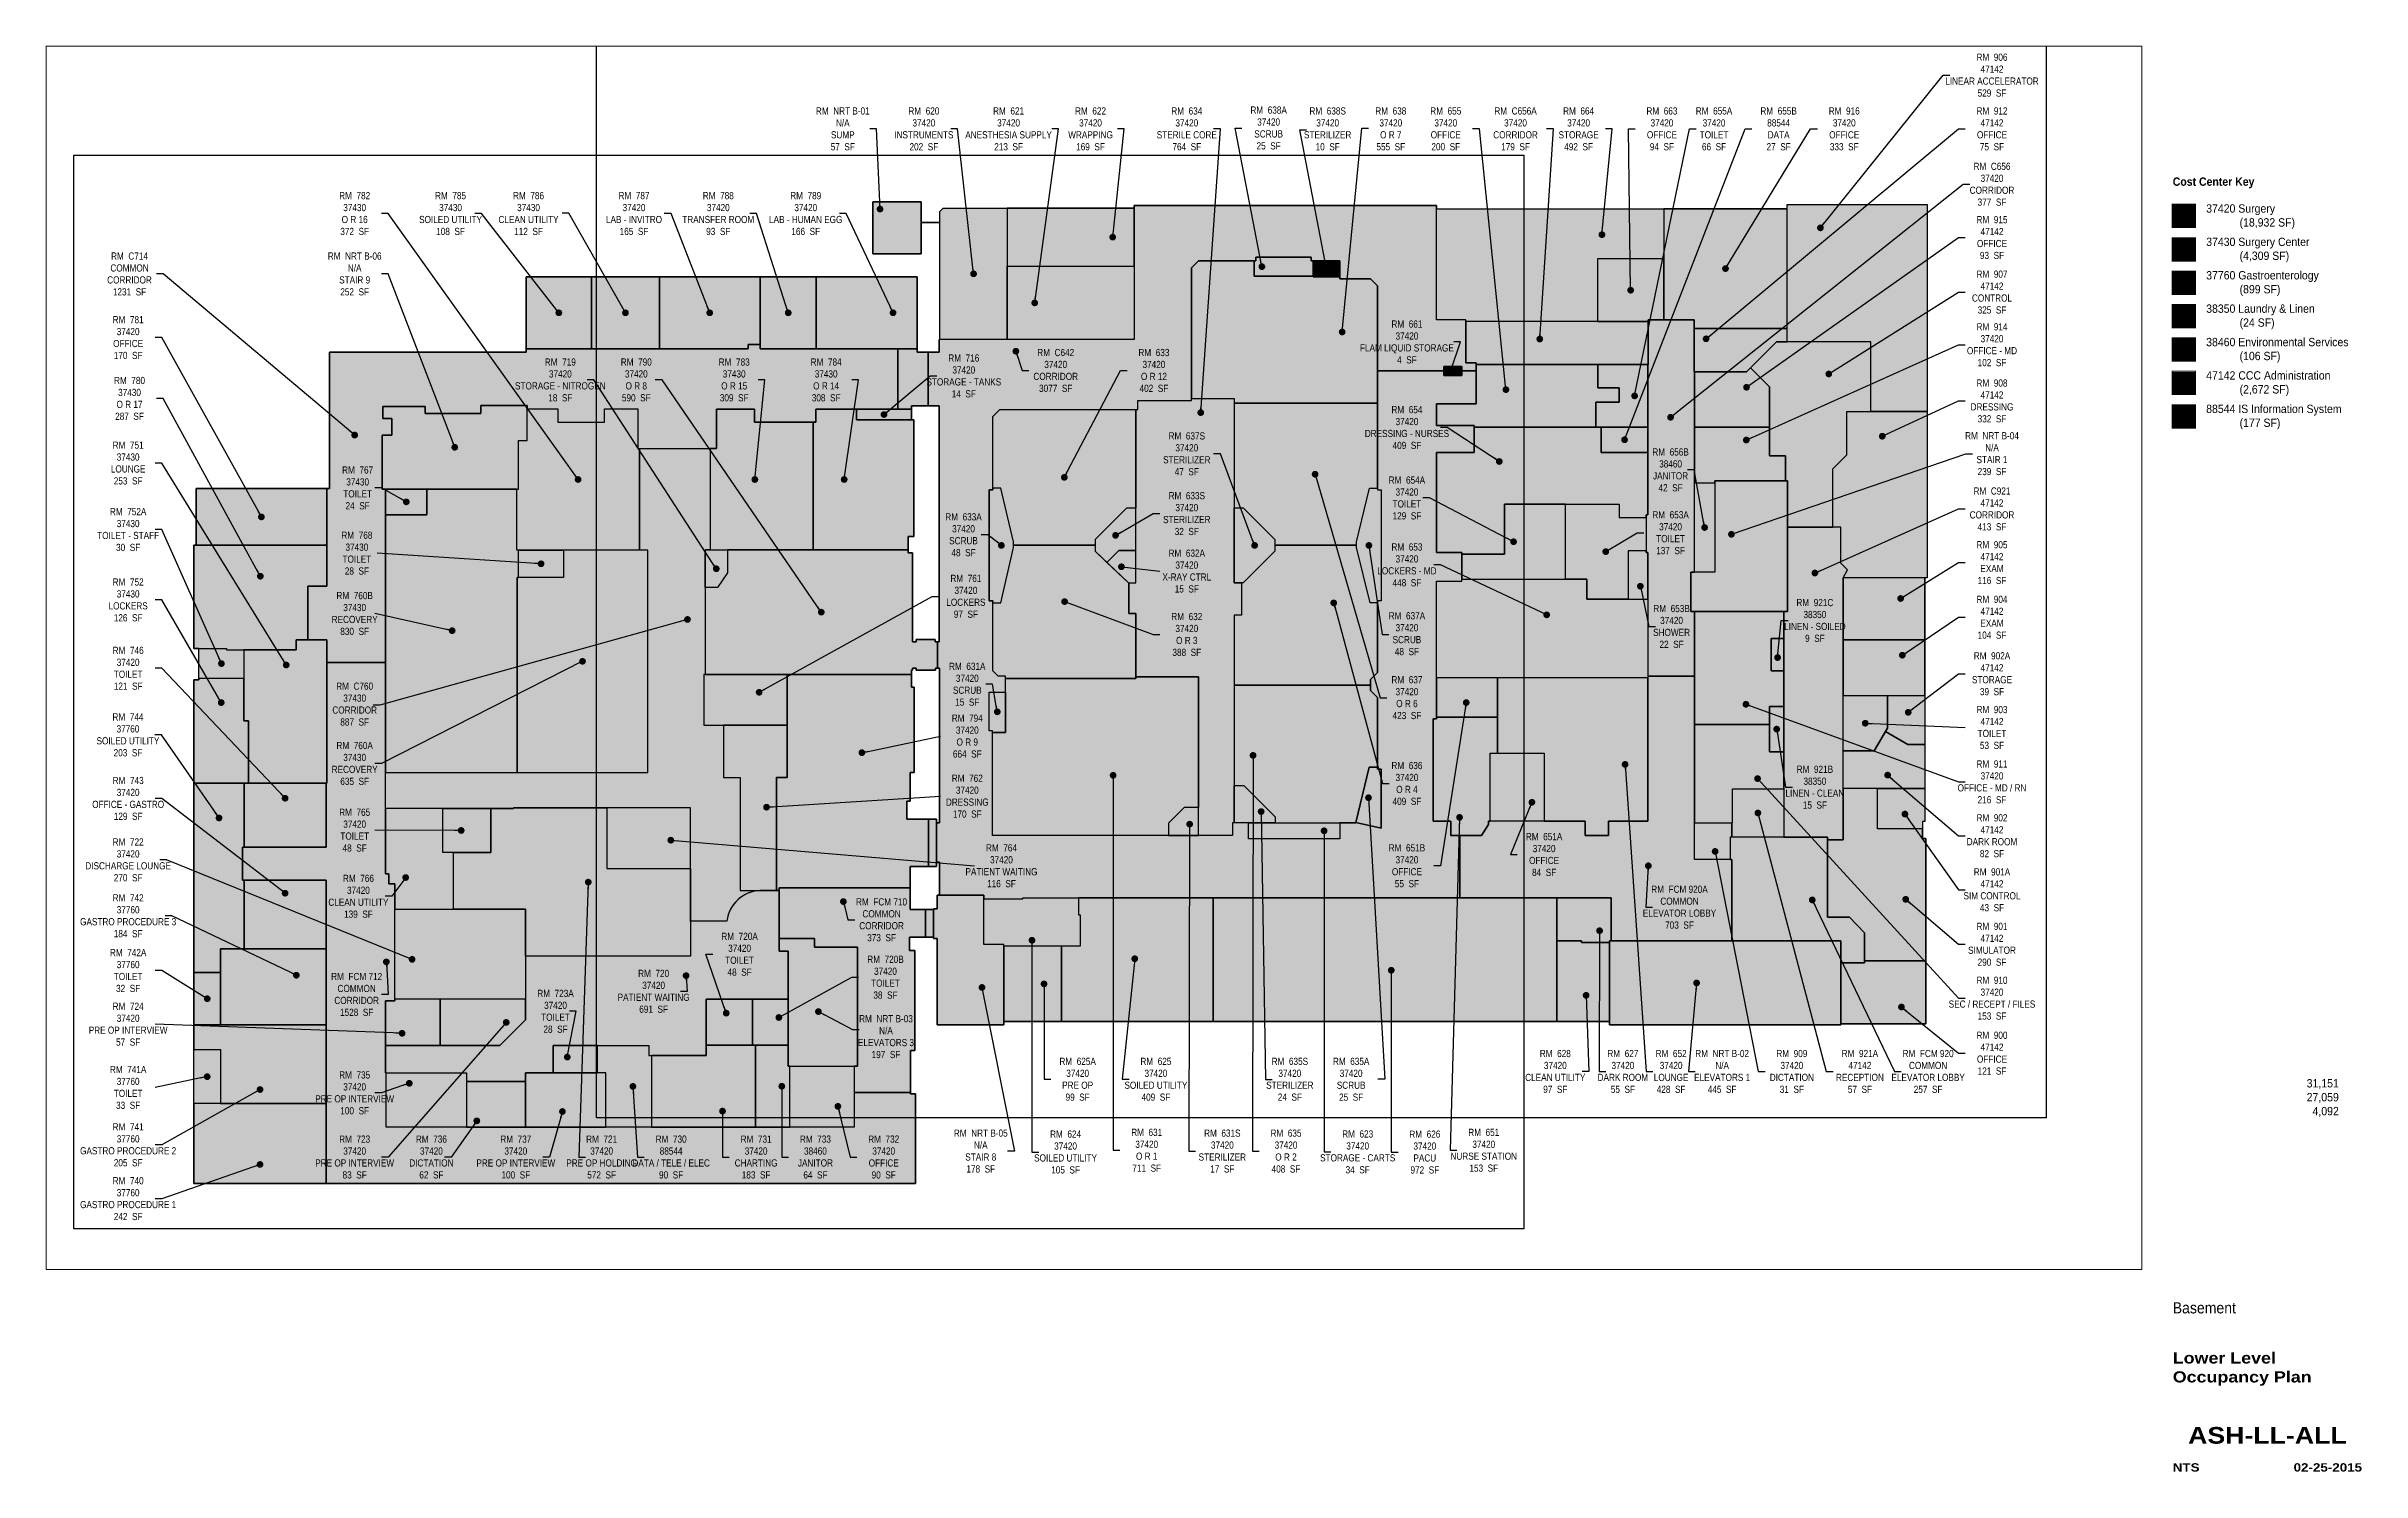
# Paper-space layout 'ALL 2015' of a CAD drawing. Header units: inches. Extents: x 2 to 41, y 1.4 to 25.4.
# The model-space entities are those that its viewports show. They can reach past a viewport. Long polylines and large blocks are cut down to what shows.
import ezdxf
from ezdxf.enums import TextEntityAlignment as Align

# ---------------------------------------------------------------- set-up
doc = ezdxf.new("R2010")
doc.units = ezdxf.units.IN
doc.header["$MEASUREMENT"] = 0
doc.layers.get('Defpoints').update_dxf_attribs({"color": 31})
for name, color, linetype in [('0-LABEL', 3, 'Continuous'), ('1-NRT', 200, 'Continuous'), ('1-NRT-PTN', 253, 'Continuous'), ('3-FCM', 190, 'Continuous'), ('3-FCM-PTN', 9, 'Continuous'), ('4-OCC', 6, 'Continuous'), ('4-OCC-PTN', 95, 'Continuous'), ('T-5', 5, 'Continuous'), ('T-8', 8, 'Continuous')]:
    doc.layers.add(name, color=color, linetype=linetype)
doc.layers.add('VP-Window', color=2, linetype='Continuous', plot=False)
doc.styles.add('Arial90', font='arial.ttf', dxfattribs={"width": 0.9})
doc.styles.add('ArialBlack', font='')
doc.styles.add('ArialBold90', font='arialbd.ttf', dxfattribs={"width": 0.9})
doc.styles.add('ArialN', font='ARIALN.TTF')
doc.styles.get('ArialBlack').set_extended_font_data('Arial Black')
doc.dimstyles.new('AB-195', dxfattribs={"dimscale": 195, "dimtxt": 0.070312, "dimasz": 0.0625, "dimexe": 0.0625, "dimexo": 0.125, "dimgap": 0.25, "dimtad": 0, "dimdec": 4, "dimrnd": 0.0625, "dimzin": 0, "dimdsep": 46, "dimlunit": 4, "dimtxsty": 'ArialN', "dimblk": 'ARCHTICK', "dimcen": 0.0625, "dimclrd": 256, "dimclre": 256, "dimclrt": 256, "dimadec": 0, "dimazin": 0, "dimtfac": 1, "dimtdec": 4, "dimtofl": 0, "dimtmove": 2, "dimatfit": 3, "dimldrblk": 'DOT', "dimfxl": 0, "dimfrac": 2, "dimtolj": 1, "dimtzin": 0, "dimlwd": -1, "dimlwe": -1, "dimarcsym": 0})

psp = doc.layouts.new('ALL 2015')

# ---------------------------------------------------------------- texts
at = {"layer": 'T-5', "char_height": 0.14062, "attachment_point": 1}
for s, insert, width, style in [('Cost Center Key', (37.812, 23.172), 3.1875, 'ArialBold90'), ('37420 Surgery \\P^I(18,932 SF)', (38.375, 22.72), 2.625, 'Arial90'), ('37430 Surgery Center \\P^I(4,309 SF)', (38.375, 22.158), 2.625, 'Arial90'), ('37760 Gastroenterology\\P^I(899 SF)', (38.375, 21.595), 2.625, 'Arial90'), ('38350 Laundry & Linen \\P^I(24 SF)', (38.375, 21.033), 2.625, 'Arial90'), ('38460 Environmental Services \\P^I(106 SF)', (38.375, 20.47), 2.625, 'Arial90'), ('47142 CCC Administration\\P^I(2,672 SF)', (38.375, 19.908), 2.625, 'Arial90'), ('88544 IS Information System^I(177 SF)', (38.375, 19.345), 2.625, 'Arial90')]:
    psp.add_mtext(s, dxfattribs=dict(at, insert=insert, width=width, style=style))

msp = doc.modelspace()

# ---------------------------------------------------------------- texts
at = {"layer": '0-LABEL', "char_height": 13, "attachment_point": 5, "style": 'ArialN'}
for s, insert in [('RM  906\\P47142\\PLINEAR ACCELERATOR\\P529  SF', (3727.2, 4825.2)), ('RM  NRT B-01\\PN/A\\PSUMP\\P57  SF', (1640.6, 4727.6)), ('RM  620\\P37420\\PINSTRUMENTS\\P202  SF', (1787.8, 4727.6)), ('RM  621\\P37420\\PANESTHESIA SUPPLY\\P213  SF', (1941.6, 4727.6)), ('RM  622\\P37420\\PWRAPPING\\P169  SF', (2090.4, 4727.6)), ('RM  634\\P37420\\PSTERILE CORE\\P764  SF', (2265.2, 4727.6)), ('RM  638A\\P37420\\PSCRUB\\P25  SF', (2413.8, 4729.2)), ('RM  638S\\P37420\\PSTERILIZER\\P10  SF', (2521, 4727.6)), ('RM  638\\P37420\\PO R 7\\P555  SF', (2635.6, 4727.6)), ('RM  655\\P37420\\POFFICE\\P200  SF', (2735.4, 4727.6)), ('RM  C656A\\P37420\\PCORRIDOR\\P179  SF', (2862.1, 4727.6)), ('RM  664\\P37420\\PSTORAGE\\P492  SF', (2976.6, 4727.6)), ('RM  663\\P37420\\POFFICE\\P94  SF', (3127.9, 4727.6)), ('RM  655A\\P37420\\PTOILET\\P66  SF', (3222.5, 4727.6)), ('RM  655B\\P88544\\PDATA\\P27  SF', (3339.8, 4727.6)), ('RM  916\\P37420\\POFFICE\\P333  SF', (3458.9, 4727.6)), ('RM  912\\P47142\\POFFICE\\P75  SF', (3727.2, 4727.6)), ('RM  C656\\P37420\\PCORRIDOR\\P377  SF', (3727.2, 4627)), ('RM  782\\P37430\\PO R 16\\P372  SF', (754.3, 4573.8)), ('RM  785\\P37430\\PSOILED UTILITY\\P108  SF', (928.4, 4573.8)), ('RM  786\\P37430\\PCLEAN UTILITY\\P112  SF', (1070, 4573.8)), ('RM  787\\P37420\\PLAB - INVITRO\\P165  SF', (1261.5, 4573.8)), ('RM  788\\P37420\\PTRANSFER ROOM\\P93  SF', (1414.5, 4573.8)), ('RM  789\\P37420\\PLAB - HUMAN EGG\\P166  SF', (1573.3, 4573.8)), ('RM  915\\P47142\\POFFICE\\P93  SF', (3727.2, 4530.2)), ('RM  C714\\PCOMMON\\PCORRIDOR\\P1231  SF', (345.5, 4464.1)), ('RM  NRT B-06\\PN/A\\PSTAIR 9\\P252  SF', (754.3, 4464.1)), ('RM  907\\P47142\\PCONTROL\\P325  SF', (3727.2, 4431.2)), ('RM  781\\P37420\\POFFICE\\P170  SF', (343, 4348.6)), ('RM  661\\P37420\\PFLAM LIQUID STORAGE\\P4  SF', (2664.9, 4340.6)), ('RM  914\\P37420\\POFFICE - MD\\P102  SF', (3727.2, 4335.6)), ('RM  719\\P37420\\PSTORAGE - NITROGEN\\P18  SF', (1127.7, 4271.7)), ('RM  790\\P37420\\PO R 8\\P590  SF', (1265.6, 4271.7)), ('RM  783\\P37430\\PO R 15\\P309  SF', (1443.4, 4271.7)), ('RM  784\\P37430\\PO R 14\\P308  SF', (1610.4, 4271.7)), ('RM  716\\P37420\\PSTORAGE - TANKS\\P14  SF', (1860.3, 4278.9)), ('RM  C642\\P37420\\PCORRIDOR\\P3077  SF', (2027.2, 4288.9)), ('RM  633\\P37420\\PO R 12\\P402  SF', (2205.5, 4288.9)), ('RM  780\\P37430\\PO R 17\\P287  SF', (345.5, 4238.1)), ('RM  908\\P47142\\PDRESSING\\P332  SF', (3727.2, 4233.5)), ('RM  654\\P37420\\PDRESSING - NURSES\\P409  SF', (2664.9, 4185.2)), ('RM  637S\\P37420\\PSTERILIZER\\P47  SF', (2265.2, 4137.5)), ('RM  NRT B-04\\PN/A\\PSTAIR 1\\P239  SF', (3727.2, 4137.8)), ('RM  751\\P37430\\PLOUNGE\\P253  SF', (343, 4120.8)), ('RM  656B\\P38460\\PJANITOR\\P42  SF', (3143.6, 4108.3)), ('RM  767\\P37430\\PTOILET\\P24  SF', (759.7, 4075.6)), ('RM  654A\\P37420\\PTOILET\\P129  SF', (2664.9, 4057.3)), ('RM  752A\\P37430\\PTOILET - STAFF\\P30  SF', (343, 4000)), ('RM  633S\\P37420\\PSTERILIZER\\P32  SF', (2265.2, 4028.9)), ('RM  C921\\P47142\\PCORRIDOR\\P413  SF', (3727.2, 4037.4)), ('RM  768\\P37430\\PTOILET\\P28  SF', (758.3, 3957.1)), ('RM  633A\\P37420\\PSCRUB\\P48  SF', (1859.8, 3990.5)), ('RM  653A\\P37420\\PTOILET\\P137  SF', (3143.6, 3994.2)), ('RM  632A\\P37420\\PX-RAY CTRL\\P15  SF', (2265.2, 3924.6)), ('RM  653\\P37420\\PLOCKERS - MD\\P448  SF', (2664.9, 3935.8)), ('RM  905\\P47142\\PEXAM\\P116  SF', (3727.2, 3939.9)), ('RM  752\\P37430\\PLOCKERS\\P126  SF', (343, 3872.2)), ('RM  761\\P37420\\PLOCKERS\\P97  SF', (1864.1, 3878.7)), ('RM  760B\\P37430\\PRECOVERY\\P830  SF', (754.3, 3847.5)), ('RM  921C\\P38350\\PLINEN - SOILED\\P9  SF', (3405.6, 3834.8)), ('RM  904\\P47142\\PEXAM\\P104  SF', (3727.2, 3840.7)), ('RM  632\\P37420\\PO R 3\\P388  SF', (2265.2, 3809.4)), ('RM  637A\\P37420\\PSCRUB\\P48  SF', (2664.9, 3810.8)), ('RM  653B\\P37420\\PSHOWER\\P22  SF', (3145.4, 3824)), ('RM  746\\P37420\\PTOILET\\P121  SF', (343, 3748)), ('RM  631A\\P37420\\PSCRUB\\P15  SF', (1866.6, 3719)), ('RM  902A\\P47142\\PSTORAGE\\P39  SF', (3727.2, 3738.1)), ('RM  C760\\P37430\\PCORRIDOR\\P887  SF', (754.3, 3683)), ('RM  637\\P37420\\PO R 6\\P423  SF', (2664.9, 3694.7)), ('RM  744\\P37760\\PSOILED UTILITY\\P203  SF', (342.7, 3627.1)), ('RM  794\\P37420\\PO R 9\\P664  SF', (1866.6, 3624.9)), ('RM  903\\P47142\\PTOILET\\P53  SF', (3727.2, 3640.5)), ('RM  760A\\P37430\\PRECOVERY\\P635  SF', (754.3, 3575.2)), ('RM  636\\P37420\\PO R 4\\P409  SF', (2664.9, 3538.9)), ('RM  911\\P37420\\POFFICE - MD / RN\\P216  SF', (3727.2, 3541.7)), ('RM  743\\P37420\\POFFICE - GASTRO\\P129  SF', (343, 3511.7)), ('RM  762\\P37420\\PDRESSING\\P170  SF', (1866.6, 3515.8)), ('RM  921B\\P38350\\PLINEN - CLEAN\\P15  SF', (3405.6, 3532.1)), ('RM  765\\P37420\\PTOILET\\P48  SF', (754.3, 3454.1)), ('RM  651A\\P37420\\POFFICE\\P84  SF', (2914, 3409.8)), ('RM  902\\P47142\\PDARK ROOM\\P82  SF', (3727.2, 3443.9)), ('RM  722\\P37420\\PDISCHARGE LOUNGE\\P270  SF', (343, 3400.1)), ('RM  764\\P37420\\PPATIENT WAITING\\P116  SF', (1928.7, 3389.4)), ('RM  651B\\P37420\\POFFICE\\P55  SF', (2664.9, 3389.4)), ('RM  766\\P37420\\PCLEAN UTILITY\\P139  SF', (761.1, 3334)), ('RM  901A\\P47142\\PSIM CONTROL\\P43  SF', (3727.2, 3345.7)), ('RM  742\\P37760\\PGASTRO PROCEDURE 3\\P184  SF', (343, 3298.6)), ('RM  FCM 710\\PCOMMON\\PCORRIDOR\\P373  SF', (1711, 3291.3)), ('RM  FCM 920A\\PCOMMON\\PELEVATOR LOBBY\\P703  SF', (3159.8, 3314.2)), ('RM  901\\P47142\\PSIMULATOR\\P290  SF', (3727.2, 3246.8)), ('RM  742A\\P37760\\PTOILET\\P32  SF', (343, 3199.1)), ('RM  720A\\P37420\\PTOILET\\P48  SF', (1453.2, 3228.7)), ('RM  720\\P37420\\PPATIENT WAITING\\P691  SF', (1297.1, 3161.4)), ('RM  720B\\P37420\\PTOILET\\P38  SF', (1718.1, 3187)), ('RM  FCM 712\\PCOMMON\\PCORRIDOR\\P1528  SF', (757.9, 3155.7)), ('RM  723A\\P37420\\PTOILET\\P28  SF', (1119, 3125.1)), ('RM  910\\P37420\\PSEC / RECEPT / FILES\\P153  SF', (3727.2, 3149)), ('RM  724\\P37420\\PPRE OP INTERVIEW\\P57  SF', (343, 3101.7)), ('RM  NRT B-03\\PN/A\\PELEVATORS 3\\P197  SF', (1719, 3079.1)), ('RM  900\\P47142\\POFFICE\\P121  SF', (3727.2, 3049.1)), ('RM  625A\\P37420\\PPRE OP\\P99  SF', (2067, 3001.7)), ('RM  625\\P37420\\PSOILED UTILITY\\P409  SF', (2209.1, 3001.7)), ('RM  635S\\P37420\\PSTERILIZER\\P24  SF', (2452.3, 3001.7)), ('RM  635A\\P37420\\PSCRUB\\P25  SF', (2563.6, 3001.7)), ('RM  628\\P37420\\PCLEAN UTILITY\\P97  SF', (2934.3, 3015.9)), ('RM  627\\P37420\\PDARK ROOM\\P55  SF', (3057, 3015.9)), ('RM  652\\P37420\\PLOUNGE\\P428  SF', (3144.6, 3015.9)), ('RM  NRT B-02\\PN/A\\PELEVATORS 1\\P445  SF', (3237.2, 3015.9)), ('RM  909\\P37420\\PDICTATION\\P31  SF', (3363.8, 3015.9)), ('RM  921A\\P47142\\PRECEPTION\\P57  SF', (3487.4, 3015.9)), ('RM  FCM 920\\PCOMMON\\PELEVATOR LOBBY\\P257  SF', (3611.2, 3015.9)), ('RM  741A\\P37760\\PTOILET\\P33  SF', (343, 2986.9)), ('RM  735\\P37420\\PPRE OP INTERVIEW\\P100  SF', (754.3, 2977)), ('RM  741\\P37760\\PGASTRO PROCEDURE 2\\P205  SF', (343, 2882.6)), ('RM  NRT B-05\\PN/A\\PSTAIR 8\\P178  SF', (1891.1, 2871.3)), ('RM  624\\P37420\\PSOILED UTILITY\\P105  SF', (2045.1, 2869.6)), ('RM  631\\P37420\\PO R 1\\P711  SF', (2192.4, 2872.8)), ('RM  631S\\P37420\\PSTERILIZER\\P17  SF', (2329.7, 2871.3)), ('RM  635\\P37420\\PO R 2\\P408  SF', (2445.3, 2871.3)), ('RM  623\\P37420\\PSTORAGE - CARTS\\P34  SF', (2575.5, 2869.8)), ('RM  626\\P37420\\PPACU\\P972  SF', (2697.4, 2869.5)), ('RM  651\\P37420\\PNURSE STATION\\P153  SF', (2804.4, 2872.8)), ('RM  723\\P37420\\PPRE OP INTERVIEW\\P83  SF', (754.3, 2860.5)), ('RM  736\\P37420\\PDICTATION\\P62  SF', (893.6, 2860.5)), ('RM  737\\P37420\\PPRE OP INTERVIEW\\P100  SF', (1046.9, 2860.5)), ('RM  721\\P37420\\PPRE OP HOLDING\\P572  SF', (1202.7, 2860.5)), ('RM  730\\P88544\\PDATA / TELE / ELEC\\P90  SF', (1328.9, 2860.5)), ('RM  731\\P37420\\PCHARTING\\P183  SF', (1483.2, 2860.5)), ('RM  733\\P38460\\PJANITOR\\P64  SF', (1590.9, 2860.5)), ('RM  732\\P37420\\POFFICE\\P90  SF', (1714.9, 2860.5)), ('RM  740\\P37760\\PGASTRO PROCEDURE 1\\P242  SF', (343, 2784.9))]:
    msp.add_mtext(s, dxfattribs=dict(at, insert=insert))

# ---------------------------------------------------------------- blocks, each defined once
blk = doc.blocks.new('sheettext_30x42_occ')
at = {"style": 'Arial90', "width": 0.9}
for tag, p in [('INTERIORGROSS', (2.797, 6.845)), ('USEABLE', (2.797, 6.611)), ('COMMON', (2.797, 6.376))]:
    blk.add_attdef(tag, text='', height=0.141, dxfattribs=at).set_placement(p, align=Align.RIGHT)
blk.add_attdef('FLOOR', text='', height=0.188, dxfattribs=at).set_placement((0, 3.227), align=Align.TOP_LEFT)
at = {"layer": 'T-8', "style": 'ArialBlack'}
for tag, p, height in [('TITLE_1', (0, 2.195), 0.188), ('TITLE_2', (0, 1.876), 0.188), ('SCALE', (0, 0.375), 0.141)]:
    blk.add_attdef(tag, p, '', height=height, dxfattribs=at)
blk.add_attdef('DWG#', text='', height=0.281, dxfattribs=at).set_placement((1.594, 1.126), align=Align.TOP_CENTER)
blk.add_attdef('DATE', text='', height=0.141, dxfattribs=at).set_placement((3.188, 0.375), align=Align.RIGHT)
blk = doc.blocks.new('_ArchTick')
at = {"const_width": 0.15}
blk.add_lwpolyline([(-0.5, -0.5), (0.5, 0.5)], dxfattribs=at)
blk = doc.blocks.new('_Dot')
at = {"lineweight": -2}
blk.add_line((-0.5, 0), (-1, 0), dxfattribs=at)
at = {"const_width": 0.5}
blk.add_lwpolyline([(-0.25, 0, 1), (0.25, 0, 1)], format="xyb", close=True, dxfattribs=at)

# ---------------------------------------------------------------- hatches: boundary and pattern name
at = {"layer": '1-NRT-PTN'}
for points in [[(1695, 4595.2), (1695, 4501), (1782.8, 4501), (1782.8, 4595.2)], [(882, 4223.5), (805.5, 4223.5), (805.5, 4201.5), (821.8, 4201.5), (821.8, 4171.3), (804.5, 4171.3), (804.5, 4073.5), (1051.5, 4073.5), (1051.5, 4161.5), (1067.5, 4161.5), (1067.5, 4225.3), (983.1, 4225.3), (983.1, 4210.5), (882, 4210.5)], [(3186.8, 3851), (3355.8, 3851), (3355.8, 4088.2), (3224.1, 4088.2), (3224.1, 3922.5), (3180.3, 3922.5), (3180.3, 3851)], [(1812, 3100.3), (1933.2, 3100.3), (1933.2, 3246.2), (1896.5, 3246.2), (1896.5, 3335.9), (1812, 3335.9), (1812, 3311.3), (1805.5, 3311.3), (1805.5, 3257.5), (1812, 3257.5)], [(1541.5, 3025.5), (1667.5, 3025.5), (1667.5, 3241.5), (1589.5, 3241.5), (1589.5, 3257.5), (1525.2, 3257.5), (1525.2, 3234.5), (1541.5, 3234.5)], [(3042.3, 3253), (3032.7, 3253), (3032.7, 3100.3), (3452.5, 3100.3), (3452.5, 3253)]]:
    msp.add_hatch(color=256, dxfattribs=at).paths.add_polyline_path(points)
at = {"layer": '3-FCM-PTN'}
for points in [[(1740.5, 4328.2), (1490.5, 4328.2), (1490.5, 4336), (1469, 4336), (1469, 4328.2), (1065.5, 4328.2), (1065.5, 4322.2), (708.5, 4322.2), (708.5, 4074.5), (703.5, 4074.5), (703.5, 3897), (669, 3897), (669, 3800), (703.5, 3800), (703.5, 3758.5), (810.5, 3758.5), (810.5, 4073.5), (804.5, 4073.5), (804.5, 4171.3), (821.8, 4171.3), (821.8, 4201.5), (805.5, 4201.5), (805.5, 4223.5), (882, 4223.5), (882, 4210.5), (983.1, 4210.5), (983.1, 4225.3), (1067.5, 4225.3), (1067.5, 4219.3), (1123, 4219.3), (1123, 4195.3), (1208, 4195.3), (1208, 4219.3), (1268.5, 4219.3), (1268.5, 4147), (1411.5, 4147), (1411.5, 4218.7), (1480.5, 4218.7), (1480.5, 4195), (1591.5, 4195), (1591.5, 4218.7), (1740.5, 4218.7)], [(810.5, 3758.5), (703.5, 3758.5), (703.5, 3539.5), (702.5, 3539.5), (702.5, 3423), (550.4, 3423), (550.4, 3363), (702.5, 3363), (702.5, 2812.5), (1772.5, 2812.5), (1772.5, 2975), (1763.5, 2975), (1763.5, 2978), (1661.5, 2978), (1661.5, 2914.5), (811.5, 2914.5), (811.5, 3013.5), (810.4, 3013.5), (810.4, 3144), (827.5, 3144), (827.5, 3356.6), (816.5, 3356.6), (816.5, 3374.6), (810.5, 3374.6)], [(3255, 3400.7), (3186.8, 3400.7), (3186.8, 3734), (3102.3, 3734), (3102.3, 3470.7), (3030.8, 3470.7), (3030.8, 3444.7), (2988.5, 3444.7), (2988.5, 3470.7), (2813, 3470.7), (2813, 3464.2), (2800, 3444.7), (2761, 3444.7), (2761, 3331), (3035.8, 3331), (3035.8, 3253), (3255, 3253)], [(3428.8, 3441.5), (3251.8, 3441.5), (3251.8, 3400.7), (3255, 3400.7), (3255, 3253), (3452.5, 3253), (3452.5, 3213.2), (3495.5, 3213.2), (3495.5, 3267.6), (3468.4, 3296), (3428.8, 3296)], [(1805.5, 3309.9), (1763.2, 3309.9), (1763.2, 3349.4), (1525.2, 3349.4), (1525.2, 3257.5), (1589.5, 3257.5), (1589.5, 3241.5), (1667.5, 3241.5), (1667.5, 3025.5), (1661.5, 3025.5), (1661.5, 2978), (1763.5, 2978), (1763.5, 3054), (1771.5, 3054), (1771.5, 3235.5), (1761.6, 3235.5), (1761.6, 3259.5), (1805.5, 3259.5)]]:
    msp.add_hatch(color=256, dxfattribs=at).paths.add_polyline_path(points)
at = {"layer": '4-OCC-PTN'}
h = msp.add_hatch(color=121, dxfattribs=at)
h.dxf.hatch_style = 1
h.paths.add_polyline_path([(2169.5, 4345), (1815.3, 4345), (1815.3, 4322.2), (1775.5, 4322.2), (1775.5, 4328.2), (1740.5, 4328.2), (1740.5, 4218.7), (1765.5, 4218.7), (1765.5, 4224.7), (1815.3, 4224.7), (1815.3, 3795.9), (1812.4, 3795.9), (1812.4, 3748), (1816, 3748), (1816, 3467.5), (1810.8, 3467.5), (1810.8, 3396), (1816, 3396), (1816, 3335.9), (1896.5, 3335.9), (1896.5, 3329.4), (1967.2, 3329.4), (1967.2, 3331), (2761, 3331), (2761, 3444.7), (2744.8, 3444.7), (2744.8, 3470.7), (2712.3, 3470.7), (2712.3, 3656), (2718.8, 3656), (2718.8, 3906.2), (2764.3, 3906.2), (2764.3, 3958.2), (2718.8, 3958.2), (2718.8, 4140.2), (2787, 4140.2), (2787, 4189), (2718.8, 4189), (2718.8, 4228), (2790.3, 4228), (2790.3, 4288.1), (2764.3, 4288.1), (2764.3, 4280), (2731.8, 4280), (2731.8, 4288.1), (2611.5, 4288.1), (2611.5, 4072), (2618, 4072), (2618, 3870.5), (2611.5, 3870.5), (2611.5, 3740.5), (2598.5, 3727.5), (2598.5, 3708), (2611.5, 3695), (2611.5, 3565), (2618, 3565), (2618, 3457.7), (2572.3, 3468.3), (2572.1, 3467.5), (2543.3, 3467.5), (2543.3, 3438.2), (2377.5, 3438.2), (2377.5, 3467.5), (2348.3, 3467.5), (2348.3, 3444.2), (1912.3, 3444.2), (1912.3, 3631.5), (1912.3, 3634.5), (1906.2, 3634.5), (1906.2, 3704.7), (1936.3, 3704.7), (1936.3, 3734), (1922.5, 3734), (1912.8, 3743.7), (1912.8, 3870.5), (1906.2, 3870.5), (1906.2, 4072), (1912.8, 4072), (1912.8, 4205.2), (1925.8, 4218.2), (2176, 4218.2), (2176, 4234.5), (2273.5, 4234.5), (2273.5, 4475), (2286.5, 4488), (2390.5, 4488), (2390.5, 4494.5), (2491.3, 4494.5), (2491.3, 4488), (2543.3, 4488), (2543.3, 4455.5), (2598.5, 4455.5), (2611.5, 4442.5), (2611.5, 4288.1), (2731.8, 4288.1), (2731.8, 4296.2), (2764.3, 4296.2), (2764.3, 4288.1), (2790.3, 4288.1), (2790.3, 4302.7), (2772, 4302.7), (2772, 4380.7), (2718.3, 4380.7), (2718.4, 4588.7), (2169.5, 4588.7)])
for color, points in [(121, [(1817, 4348.5), (1817, 4577.7), (1823, 4583.7), (1939, 4583.7), (1939, 4345), (1817, 4345)]), (121, [(1939, 4583.7), (1939, 4478.2), (2169.5, 4478.2), (2169.5, 4583.7)]), (121, [(2772, 4377.7), (2772, 4380.7), (2718.3, 4380.7), (2718.4, 4582.7), (3128.3, 4582.7), (3131.3, 4582.7), (3131.3, 4494.5), (3131.3, 4491.5), (3014, 4491.5), (3011, 4491.5), (3011, 4377.7)]), (121, [(3131.3, 4380.7), (3186.3, 4380.7), (3186.3, 4365), (3355.3, 4365), (3355.3, 4582.7), (3131.3, 4582.7)]), (52, [(3355.3, 4590.2), (3609.3, 4590.2), (3609.3, 4214.2), (3507.5, 4214.2), (3507.5, 4340.7), (3355.3, 4340.7)]), (241, [(1065.5, 4459), (1065.5, 4328.2), (1184.5, 4328.2), (1184.5, 4459)]), (241, [(1184.5, 4459), (1184.5, 4328.2), (1307.5, 4328.2), (1307.5, 4459)]), (121, [(1307.5, 4328.2), (1469, 4328.2), (1469, 4336), (1487.5, 4336), (1490.5, 4336), (1490.5, 4459), (1307.5, 4459)]), (121, [(1490.5, 4459), (1490.5, 4328.2), (1589.5, 4328.2), (1592.5, 4328.2), (1592.5, 4459)]), (121, [(1592.5, 4459), (1592.5, 4328.2), (1775.5, 4328.2), (1775.5, 4459)]), (121, [(1939, 4345), (1939, 4478.2), (2169.5, 4478.2), (2169.5, 4345)]), (121, [(2611.5, 4229.6), (2611.5, 4442.5), (2598.5, 4455.5), (2543.3, 4455.5), (2543.3, 4458.7), (2494.5, 4458.7), (2494.5, 4460.4), (2387.3, 4460.4), (2387.3, 4488), (2286.5, 4488), (2273.5, 4475), (2273.5, 4237.7), (2351.5, 4237.7), (2351.5, 4229.6)]), (121, [(2387.3, 4460.4), (2494.5, 4460.4), (2494.5, 4488), (2491.3, 4488), (2491.3, 4494.5), (2390.5, 4494.5), (2390.5, 4488), (2387.3, 4488)]), (121, [(2494.5, 4488), (2494.5, 4458.7), (2543.3, 4458.7), (2543.3, 4488)]), (121, [(3131.3, 4491.5), (3011, 4491.5), (3011, 4377.7), (3102.7, 4377.7), (3102.7, 4380.7), (3131.3, 4380.7)]), (121, [(3102.7, 4377.7), (2772, 4377.7), (2772, 4302.7), (2790.3, 4302.7), (2790.3, 4299.7), (3102.7, 4299.7)]), (121, [(3186.8, 4085), (3186.8, 4286.5), (3186.3, 4286.5), (3186.3, 4380.7), (3102.7, 4380.7), (3102.7, 4299.7), (3102.3, 4299.7), (3102.3, 4026.5), (3099, 4026.5), (3099, 3958.2), (3102.3, 3958.2), (3102.3, 3734), (3186.8, 3734), (3186.8, 3851), (3180.3, 3851), (3180.3, 3922.5), (3186.8, 3922.5)]), (52, [(3186.3, 4286.5), (3281.6, 4286.5), (3335.8, 4340.7), (3355.3, 4340.7), (3355.3, 4365), (3186.3, 4365)]), (52, [(3355.8, 4004.5), (3438, 4004.5), (3438, 4110.2), (3463.6, 4135.8), (3463.6, 4214.2), (3507.5, 4214.2), (3507.5, 4340.7), (3335.8, 4340.7), (3288.8, 4293.6), (3323.3, 4259.2), (3323.3, 4133.7), (3352.5, 4133.7), (3352.5, 4088.2), (3355.8, 4088.2)]), (121, [(2790.3, 4299.7), (2790.3, 4228), (2718.8, 4228), (2718.8, 4189), (2787, 4189), (2787, 4185.7), (3008, 4185.7), (3008, 4231.2), (3050.3, 4231.2), (3050.3, 4257.2), (3011.3, 4257.2), (3011.3, 4299.7)]), (121, [(2731.8, 4296.2), (2731.8, 4280), (2764.3, 4280), (2764.3, 4296.2)]), (121, [(3011.3, 4299.7), (3011.3, 4257.2), (3050.3, 4257.2), (3050.3, 4231.2), (3008, 4231.2), (3008, 4185.7), (3102.3, 4185.7), (3102.3, 4299.7)]), (121, [(3186.8, 4286.5), (3186.8, 4185.7), (3323.3, 4185.7), (3323.3, 4259.2), (3288.8, 4293.6), (3281.6, 4286.5)]), (241, [(1048.5, 3962.5), (1048.5, 4073.5), (1051.5, 4073.5), (1051.5, 4161.5), (1067.5, 4161.5), (1067.5, 4219.3), (1123, 4219.3), (1123, 4195.3), (1208, 4195.3), (1208, 4219.3), (1268.5, 4219.3), (1268.5, 4147), (1271.5, 4147), (1271.5, 3962.5)]), (241, [(1586.5, 3963), (1586.5, 4195), (1480.5, 4195), (1480.5, 4218.7), (1411.5, 4218.7), (1411.5, 4147), (1399.5, 4147), (1399.5, 3963)]), (241, [(1591.5, 4218.7), (1591.5, 4195), (1586.5, 4195), (1586.5, 3963), (1759.5, 3963), (1759.5, 3987.5), (1769.5, 3987.5), (1769.5, 4199), (1665.4, 4199), (1665.4, 4218.7)]), (121, [(1665.4, 4199), (1765.5, 4199), (1765.5, 4218.7), (1665.4, 4218.7)]), (121, [(2098.8, 3971.4), (1950.8, 3971.4), (1950.8, 3978), (1927.3, 4075.2), (1912.8, 4075.2), (1912.8, 4205.2), (1925.8, 4218.2), (2172.8, 4218.2), (2172.8, 4038.7), (2155.5, 4038.7), (2098.8, 3982)]), (121, [(2273.5, 4237.7), (2351.5, 4237.7), (2351.5, 3903), (2364.5, 3903), (2364.5, 3844.5), (2351.3, 3844.5), (2351.3, 3467.5), (2348.3, 3467.5), (2348.3, 3444.2), (2286.5, 3444.2), (2286.5, 3732.7), (2172.8, 3732.7), (2172.8, 3847.7), (2159.8, 3847.7), (2159.8, 3903), (2172.8, 3903), (2172.8, 4218.2), (2176, 4218.2), (2176, 4234.5), (2273.5, 4234.5)]), (121, [(2611.5, 4075.2), (2611.5, 4229.6), (2351.5, 4229.6), (2351.5, 4039.5), (2367.7, 4039.5), (2425.3, 3982), (2425.3, 3971.4), (2573.5, 3971.4), (2573.5, 3978), (2597, 4075.2)]), (52, [(3609.3, 4214.2), (3463.6, 4214.2), (3463.6, 4135.8), (3438, 4110.2), (3438, 4004.5), (3452.5, 4004.5), (3452.5, 3939), (3464.8, 3926.7), (3456.7, 3912.2), (3609.3, 3912.2)]), (121, [(2787, 4185.7), (2787, 4140.2), (2718.8, 4140.2), (2718.8, 3958.2), (2764.3, 3958.2), (2764.3, 3955.2), (2842.3, 3955.2), (2842.3, 4046), (3050.3, 4046), (3050.3, 4021.6), (3099, 4021.6), (3099, 4026.5), (3102.3, 4026.5), (3102.3, 4140.2), (3017.8, 4140.2), (3017.8, 4185.7)]), (61, [(3017.8, 4140.2), (3102.3, 4140.2), (3102.3, 4185.7), (3017.8, 4185.7)]), (121, [(3186.8, 4185.7), (3186.8, 4085), (3224.1, 4085), (3224.1, 4088.2), (3352.5, 4088.2), (3352.5, 4133.7), (3323.3, 4133.7), (3323.3, 4185.7)]), (241, [(1286.5, 3962.5), (1399.5, 3962.5), (1399.5, 4147), (1271.5, 4147), (1271.5, 3962.5)]), (201, [(3186.8, 4085), (3224.1, 4085), (3224.1, 3922.5), (3186.8, 3922.5)]), (121, [(703.5, 4074.5), (466.5, 4074.5), (466.5, 3971.5), (703.5, 3971.5)]), (241, [(810.5, 4027), (810.5, 3559), (1049.5, 3559), (1049.5, 3913), (1052, 3913), (1052, 3962.5), (1048.5, 3962.5), (1048.5, 4073.5), (885.5, 4073.5), (885.5, 4027)]), (241, [(810.5, 4073.5), (810.5, 4027), (885.5, 4027), (885.5, 4073.5)]), (121, [(1906.2, 3870.5), (1912.8, 3870.5), (1912.8, 3867.2), (1927.3, 3867.2), (1950.8, 3967.7), (1950.8, 3978), (1927.3, 4075.2), (1912.8, 4075.2), (1912.8, 4072), (1906.2, 4072)]), (121, [(2155.5, 4038.7), (2098.8, 3982), (2098.8, 3960.8), (2120.2, 3940.3), (2141.7, 3961.7), (2172.8, 3961.7), (2172.8, 4038.7)]), (121, [(2367.7, 4039.5), (2425.3, 3982), (2425.3, 3960.5), (2367.7, 3903), (2351.5, 3903), (2351.5, 4039.5)]), (121, [(2611.5, 4072), (2618, 4072), (2618, 3870.5), (2611.5, 3870.5), (2611.5, 3867.2), (2597.9, 3867.2), (2573.5, 3967.7), (2573.5, 3978), (2597, 4075.2), (2611.5, 4075.2)]), (121, [(2842.3, 3955.2), (2764.3, 3955.2), (2764.3, 3909.7), (2952.8, 3909.7), (2952.8, 4046), (2842.3, 4046)]), (121, [(2952.8, 4046), (3050.3, 4046), (3050.3, 4021.6), (3099, 4021.6), (3099, 3961.5), (3066.5, 3961.5), (3066.5, 3873.7), (2991.8, 3873.7), (2991.8, 3909.7), (2952.8, 3909.7)]), (52, [(3349.3, 3441.5), (3428.8, 3441.5), (3428.8, 3436.5), (3456.7, 3436.5), (3456.7, 3912.2), (3464.8, 3926.7), (3452.5, 3939), (3452.5, 4004.5), (3355.8, 4004.5), (3355.8, 3851), (3349.3, 3851)]), (241, [(703.5, 3971.5), (462.5, 3971.5), (462.5, 3783.8), (521.5, 3783.8), (521.5, 3781.5), (648, 3781.5), (648, 3800), (669, 3800), (669, 3897), (703.5, 3897)]), (241, [(1049.5, 3559), (1286.5, 3559), (1286.5, 3962.5), (1133.5, 3962.5), (1133.5, 3913), (1049.5, 3913)]), (241, [(1052, 3962.5), (1133.5, 3962.5), (1133.5, 3913), (1052, 3913)]), (121, [(1390.5, 3894.5), (1390.5, 3737), (1765.5, 3737), (1765.5, 3744.5), (1767, 3744.5), (1767, 3748), (1774, 3748), (1774, 3744.5), (1808.9, 3744.5), (1808.9, 3748), (1812.4, 3748), (1812.4, 3795.9), (1808.2, 3795.9), (1808.2, 3800.5), (1774, 3800.5), (1774, 3796), (1767, 3796), (1767, 3958), (1759.5, 3958), (1759.5, 3963), (1431, 3963), (1431, 3921.2), (1412.8, 3894.5)]), (121, [(1431, 3958), (1431, 3921.2), (1412.8, 3894.5), (1390.5, 3894.5), (1390.5, 3963), (1431, 3963), (1431, 3958)]), (121, [(1936.3, 3729.7), (1936.3, 3734), (1922.5, 3734), (1912.8, 3743.7), (1912.8, 3867.2), (1927.3, 3867.2), (1950.8, 3967.7), (1950.8, 3971.4), (2098.8, 3971.4), (2098.8, 3960.8), (2159.5, 3903), (2159.8, 3903), (2159.8, 3851), (2159.8, 3847.7), (2172.8, 3847.7), (2172.8, 3732.7), (2172.8, 3729.7)]), (121, [(2120.2, 3940.3), (2159.5, 3903), (2172.8, 3903), (2172.8, 3961.7), (2141.7, 3961.7)]), (121, [(2598.5, 3727.5), (2611.5, 3740.5), (2611.5, 3867.2), (2597.9, 3867.2), (2573.5, 3967.7), (2573.5, 3971.4), (2425.3, 3971.4), (2425.3, 3960.5), (2367.7, 3903), (2364.5, 3903), (2364.5, 3847), (2364.5, 3844.5), (2351.3, 3844.5), (2351.3, 3717.7), (2598.5, 3717.7)]), (121, [(3066.5, 3873.7), (3102.3, 3873.7), (3102.3, 3958.2), (3099, 3958.2), (3099, 3961.5), (3066.5, 3961.5)]), (52, [(3605, 3799.6), (3605, 3912.2), (3456.7, 3912.2), (3456.7, 3799.6)]), (121, [(3102.3, 3730.7), (2718.8, 3730.7), (2718.8, 3906.2), (2764.3, 3906.2), (2764.3, 3909.7), (2991.8, 3909.7), (2991.8, 3873.7), (3102.3, 3873.7)]), (121, [(3186.8, 3646.2), (3323.3, 3646.2), (3323.3, 3678.7), (3349.3, 3678.7), (3349.3, 3743.7), (3326.5, 3743.7), (3326.5, 3802.2), (3349.3, 3802.2), (3349.3, 3851), (3186.8, 3851)]), (241, [(471.5, 3729.5), (471.5, 3783.8), (521.5, 3783.8), (521.5, 3781.5), (553, 3781.5), (553, 3729.5)]), (241, [(553, 3781.5), (553, 3652.5), (561.5, 3652.5), (561.5, 3539.5), (703.5, 3539.5), (703.5, 3800), (648, 3800), (648, 3781.5)]), (51, [(3349.3, 3802.2), (3326.5, 3802.2), (3326.5, 3743.7), (3349.3, 3743.7)]), (52, [(3456.7, 3799.6), (3456.7, 3698.6), (3605, 3698.6), (3605, 3799.6)]), (241, [(533.5, 3729.5), (471.5, 3729.5), (471.5, 3727), (462.5, 3727), (462.5, 3539.5), (561.5, 3539.5), (561.5, 3652.5), (553, 3652.5), (553, 3729.5)]), (121, [(1388.3, 3644.5), (1539.7, 3644.5), (1539.7, 3737), (1388.3, 3737)]), (121, [(1525.2, 3344.6), (1525.2, 3349.4), (1763.2, 3349.4), (1763.2, 3387.9), (1810.8, 3387.9), (1810.8, 3474), (1756.7, 3474), (1756.7, 3507), (1763.2, 3507), (1763.2, 3559), (1770, 3559), (1770, 3714), (1765.5, 3714), (1765.5, 3737), (1539.7, 3737), (1539.7, 3550), (1520.2, 3550), (1520.2, 3344.6)]), (121, [(1906.2, 3634.5), (1906.2, 3704.7), (1936.3, 3704.7), (1936.3, 3631.5), (1912.3, 3631.5), (1912.3, 3634.5)]), (121, [(1912.3, 3444.2), (1912.3, 3631.5), (1936.3, 3631.5), (1936.3, 3729.7), (2172.8, 3729.7), (2172.8, 3732.7), (2286.5, 3732.7), (2286.5, 3495.5), (2260.2, 3495.5), (2232, 3466.9), (2232, 3444.2)]), (121, [(2351.3, 3717.7), (2351.3, 3535), (2368.8, 3535), (2425.5, 3478.3), (2425.5, 3467.5), (2572.1, 3467.5), (2572.3, 3468.3), (2596.4, 3568.2), (2611.5, 3568.2), (2611.5, 3695), (2598.5, 3708), (2598.5, 3717.7)]), (121, [(2829.3, 3659.2), (2829.3, 3730.7), (2718.8, 3730.7), (2718.8, 3659.2)]), (121, [(2829.3, 3730.7), (2829.3, 3594.2), (2913.8, 3594.2), (2913.8, 3470.7), (2988.5, 3470.7), (2988.5, 3444.7), (3030.8, 3444.7), (3030.8, 3470.7), (3102.3, 3470.7), (3102.3, 3730.7)]), (121, [(2829.3, 3659.2), (2718.8, 3659.2), (2718.8, 3656), (2712.3, 3656), (2712.3, 3470.7), (2744.8, 3470.7), (2744.8, 3444.7), (2761, 3444.7), (2800, 3444.7), (2813, 3464.2), (2813, 3470.7), (2816.3, 3470.7), (2816.3, 3594.2), (2829.3, 3594.2)]), (51, [(3349.3, 3678.7), (3323.3, 3678.7), (3323.3, 3596.5), (3349.3, 3596.5)]), (52, [(3537.2, 3698.6), (3537.2, 3639.1), (3513.5, 3598), (3456.7, 3598), (3456.7, 3698.6)]), (52, [(3574.3, 3609.6), (3533.8, 3633.1), (3537.2, 3639.1), (3537.2, 3698.6), (3605, 3698.6), (3605, 3609.6)]), (241, [(1520.2, 3359), (1520.2, 3550), (1539.7, 3550), (1539.7, 3644.5), (1424.2, 3644.5), (1424.2, 3549.5), (1454.2, 3549.5), (1454.2, 3344.6), (1520.2, 3344.6)]), (121, [(3186.8, 3646.2), (3186.8, 3467.5), (3255.8, 3467.5), (3255.8, 3529.2), (3349.3, 3529.2), (3349.3, 3596.5), (3323.3, 3596.5), (3323.3, 3646.2)]), (52, [(3605, 3609.6), (3605, 3530), (3456.7, 3530), (3456.7, 3598), (3513.5, 3598), (3533.8, 3633.1), (3574.3, 3609.6)]), (121, [(2816.3, 3470.7), (2816.3, 3591), (2816.3, 3594.2), (2913.8, 3594.2), (2913.8, 3470.7)]), (42, [(462.5, 3539.5), (462.5, 3195.5), (510.7, 3195.5), (510.7, 3238.5), (553.4, 3238.5), (553.4, 3363), (550.4, 3363), (550.4, 3423), (553.4, 3423), (553.4, 3539.5)]), (121, [(553.4, 3539.5), (553.4, 3423), (702.5, 3423), (702.5, 3539.5)]), (241, [(1286.5, 3559), (1286.5, 3494.4), (1042.5, 3494.4), (1042.5, 3493.4), (810.5, 3493.4), (810.5, 3559)]), (121, [(2351.3, 3535), (2368.8, 3535), (2425.5, 3478.3), (2425.5, 3467.5), (2377.5, 3467.5), (2351.3, 3467.5)]), (121, [(2611.5, 3568.2), (2596.4, 3568.2), (2572.3, 3468.3), (2618, 3457.7), (2618, 3565), (2611.5, 3565)]), (121, [(914.5, 3493.4), (810.5, 3493.4), (810.5, 3374.6), (816.5, 3374.6), (816.5, 3356.6), (827.5, 3356.6), (827.5, 3310.9), (933.5, 3310.9), (933.5, 3413.6), (914.5, 3413.6)]), (121, [(1001.5, 3493.4), (1001.5, 3413.6), (914.5, 3413.6), (914.5, 3493.4)]), (121, [(933.5, 3310.9), (933.5, 3413.6), (1001.5, 3413.6), (1001.5, 3493.4), (1042.5, 3493.4), (1042.5, 3494.4), (1212, 3494.4), (1212, 3384.2), (1364, 3384.2), (1364, 3225.1), (1064.5, 3225.1), (1064.5, 3310.9)]), (121, [(1364, 3384.2), (1364, 3494.4), (1212, 3494.4), (1212, 3384.2)]), (121, [(2286.5, 3495.5), (2260.2, 3495.5), (2232, 3466.9), (2232, 3444.2), (2286.5, 3444.2)]), (52, [(3255.8, 3529.2), (3349.3, 3529.2), (3349.3, 3441.5), (3255, 3441.5), (3255, 3467.5), (3255.8, 3467.5)]), (52, [(3519.3, 3530), (3456.7, 3530), (3456.7, 3436.5), (3428.8, 3436.5), (3428.8, 3296), (3468.4, 3296), (3495.5, 3267.6), (3495.5, 3216.7), (3606.8, 3216.7), (3606.8, 3439), (3601.1, 3439), (3601.1, 3456.7), (3519.3, 3456.7)]), (52, [(3605, 3530), (3605, 3470), (3601.1, 3470), (3601.1, 3456.7), (3519.3, 3456.7), (3519.3, 3530)]), (121, [(2377.5, 3438.2), (2377.5, 3467.5), (2543.3, 3467.5), (2543.3, 3438.2)]), (121, [(3186.8, 3467.5), (3255, 3467.5), (3255, 3441.5), (3251.8, 3441.5), (3251.8, 3400.7), (3186.8, 3400.7)]), (121, [(702.5, 3363), (553.4, 3363), (553.4, 3238.5), (702.5, 3238.5)]), (121, [(1896.5, 3329.4), (1967.2, 3329.4), (1967.2, 3331), (2068.7, 3331), (2068.7, 3300.2), (2071.7, 3300.2), (2071.7, 3243.2), (1933.2, 3243.2), (1933.2, 3246.2), (1896.5, 3246.2)]), (121, [(2312.9, 3331), (2068.7, 3331), (2068.7, 3300.2), (2071.7, 3300.2), (2071.7, 3243.2), (2037.4, 3243.2), (2037.4, 3106.5), (2313, 3106.5)]), (121, [(2936.8, 3331), (2312.9, 3331), (2313, 3106.5), (2933.8, 3106.5), (2936.8, 3106.5)]), (121, [(2936.8, 3331), (2936.8, 3253), (2981.8, 3253), (2981.8, 3250), (3032.7, 3250), (3032.7, 3253), (3035.8, 3253), (3035.8, 3331)]), (121, [(827.5, 3147), (827.5, 3310.9), (1064.5, 3310.9), (1064.5, 3147)]), (42, [(702.5, 3238.5), (510.7, 3238.5), (510.7, 3195.5), (510.7, 3100.5), (702.5, 3100.5)]), (121, [(2037.4, 3243.2), (1933.2, 3243.2), (1933.2, 3106.5), (2037.4, 3106.5)]), (121, [(2936.8, 3106.5), (3032.7, 3106.5), (3032.7, 3250), (2981.8, 3250), (2981.8, 3253), (2936.8, 3253)]), (42, [(510.7, 3195.5), (462.5, 3195.5), (462.5, 3100.5), (510.7, 3100.5)]), (52, [(3495.5, 3216.7), (3495.5, 3213.2), (3452.5, 3213.2), (3452.5, 3102.7), (3606.8, 3102.7), (3606.8, 3216.7)]), (121, [(810.4, 3144), (810.4, 3063), (909.5, 3063), (909.5, 3147), (827.5, 3147), (827.5, 3144)]), (121, [(909.5, 3147), (909.5, 3063), (1018.1, 3063), (1064.5, 3109.4), (1064.5, 3147)]), (121, [(1392.5, 3063.8), (1476.5, 3063.8), (1476.5, 3146.9), (1392.5, 3146.9)]), (121, [(1541.5, 3063.8), (1541.5, 3146.9), (1476.5, 3146.9), (1476.5, 3063.8)]), (42, [(702.5, 3100.5), (462.5, 3100.5), (462.5, 3055.5), (510.7, 3055.5), (510.7, 2957.5), (702.5, 2957.5)]), (42, [(462.5, 3055.5), (510.7, 3055.5), (510.7, 2957.5), (462.5, 2957.5)]), (121, [(1114.5, 3063), (1114.5, 3013.5), (1195.5, 3013.5), (1195.5, 3063)]), (61, [(1195.5, 3063), (1288.5, 3063), (1288.5, 3045), (1293, 3045), (1293, 2914.5), (1210.5, 2914.5), (1210.5, 3013.5), (1195.5, 3013.5)]), (121, [(1482, 3063.8), (1476.5, 3063.8), (1392.5, 3063.8), (1392.5, 3045), (1293, 3045), (1293, 2914.5), (1482, 2914.5)]), (201, [(1482, 2914.5), (1544.5, 2914.5), (1544.5, 3025.5), (1541.5, 3025.5), (1541.5, 3063.8), (1482, 3063.8)]), (121, [(811.5, 2914.5), (811.5, 3013.5), (957.5, 3013.5), (957.5, 2914.5)]), (121, [(957.5, 2914.5), (1064.5, 2914.5), (1064.5, 2997.5), (957.5, 2997.5)]), (121, [(1064.5, 2914.5), (1210.5, 2914.5), (1210.5, 3013.5), (1064.5, 3013.5)]), (121, [(1544.5, 3025.5), (1661.5, 3025.5), (1661.5, 2914.5), (1544.5, 2914.5)]), (42, [(702.5, 2957.5), (462.5, 2957.5), (462.5, 2812.5), (702.5, 2812.5)])]:
    msp.add_hatch(color=color, dxfattribs=at).paths.add_polyline_path(points)
h = msp.add_hatch(color=241, dxfattribs=at)
edge = h.paths.add_edge_path()
edge.add_line((1430, 3289), (1364, 3289))
edge.add_line((1364, 3289), (1364, 3494.4))
edge.add_line((1364, 3494.4), (1042.5, 3494.4))
edge.add_line((1042.5, 3494.4), (1042.5, 3493.4))
edge.add_line((1042.5, 3493.4), (810.5, 3493.4))
edge.add_line((810.5, 3493.4), (810.5, 3559))
edge.add_line((810.5, 3559), (1286.5, 3559))
edge.add_line((1286.5, 3559), (1286.5, 3962.5))
edge.add_line((1286.5, 3962.5), (1271.5, 3962.5))
edge.add_line((1271.5, 3962.5), (1271.5, 4147))
edge.add_line((1271.5, 4147), (1399.5, 4147))
edge.add_line((1399.5, 4147), (1399.5, 3963))
edge.add_line((1399.5, 3963), (1390.5, 3963))
edge.add_line((1390.5, 3963), (1390.5, 3737))
edge.add_line((1390.5, 3737), (1388.3, 3737))
edge.add_line((1388.3, 3737), (1388.3, 3644.5))
edge.add_line((1388.3, 3644.5), (1424.2, 3644.5))
edge.add_line((1424.2, 3644.5), (1424.2, 3549.5))
edge.add_line((1424.2, 3549.5), (1454.2, 3549.5))
edge.add_line((1454.2, 3549.5), (1454.2, 3344.6))
edge.add_line((1454.2, 3344.6), (1490.4, 3344.6))
edge.add_arc((1493.3, 3280.9), 63.8, 92.5659, 172.6646)
h = msp.add_hatch(color=121, dxfattribs=at)
edge = h.paths.add_edge_path()
edge.add_line((1430, 3289), (1364, 3289))
edge.add_line((1364, 3289), (1364, 3225.1))
edge.add_line((1364, 3225.1), (1064.5, 3225.1))
edge.add_line((1064.5, 3225.1), (1064.5, 3109.4))
edge.add_line((1064.5, 3109.4), (1018.1, 3063))
edge.add_line((1018.1, 3063), (810.4, 3063))
edge.add_line((810.4, 3063), (810.4, 3013.5))
edge.add_line((810.4, 3013.5), (811.5, 3013.5))
edge.add_line((811.5, 3013.5), (957.5, 3013.5))
edge.add_line((957.5, 3013.5), (957.5, 2997.5))
edge.add_line((957.5, 2997.5), (1064.5, 2997.5))
edge.add_line((1064.5, 2997.5), (1064.5, 3013.5))
edge.add_line((1064.5, 3013.5), (1114.5, 3013.5))
edge.add_line((1114.5, 3013.5), (1114.5, 3063))
edge.add_line((1114.5, 3063), (1288.5, 3063))
edge.add_line((1288.5, 3063), (1288.5, 3045))
edge.add_line((1288.5, 3045), (1392.5, 3045))
edge.add_line((1392.5, 3045), (1392.5, 3146.9))
edge.add_line((1392.5, 3146.9), (1541.5, 3146.9))
edge.add_line((1541.5, 3146.9), (1541.5, 3234.5))
edge.add_line((1541.5, 3234.5), (1525.2, 3234.5))
edge.add_line((1525.2, 3234.5), (1525.2, 3344.6))
edge.add_line((1525.2, 3344.6), (1496.2, 3344.6))
edge.add_arc((1493.3, 3280.9), 63.8, 87.4341, 172.6646)

# ---------------------------------------------------------------- linework, layer by layer
at = {"layer": '1-NRT'}
msp.add_lwpolyline([(1695, 4595.2, 1.496606), (1695, 4595.2), (1695, 4501, 1.496606), (1695, 4501), (1782.8, 4501), (1782.8, 4501), (1782.8, 4595.2)], format="xyb", close=True, dxfattribs=at)
for points in [[(882, 4223.5), (805.5, 4223.5), (805.5, 4201.5), (821.8, 4201.5), (821.8, 4171.3), (804.5, 4171.3), (804.5, 4073.5), (1051.5, 4073.5), (1051.5, 4161.5), (1067.5, 4161.5), (1067.5, 4225.3), (983.1, 4225.3), (983.1, 4210.5), (882, 4210.5)], [(3186.8, 3851), (3355.8, 3851), (3355.8, 4088.2), (3224.1, 4088.2), (3224.1, 3922.5), (3180.3, 3922.5), (3180.3, 3851)], [(1541.5, 3025.5), (1667.5, 3025.5), (1667.5, 3241.5), (1589.5, 3241.5), (1589.5, 3257.5), (1525.2, 3257.5), (1525.2, 3234.5), (1541.5, 3234.5)], [(3042.3, 3253), (3032.7, 3253), (3032.7, 3100.3), (3452.5, 3100.3), (3452.5, 3253)]]:
    msp.add_lwpolyline(points, close=True, dxfattribs=at)
msp.add_lwpolyline([(1812, 3100.3), (1933.2, 3100.3), (1933.2, 3246.2), (1896.5, 3246.2), (1896.5, 3335.9), (1812, 3335.9), (1812, 3311.3), (1805.5, 3311.3), (1805.5, 3257.5), (1812, 3257.5), (1812, 3257.5), (1812, 3100.3, 1.496606), (1812, 3100.3)], format="xyb", dxfattribs=at)
at = {"layer": '3-FCM'}
for points in [[(1740.5, 4328.2), (1490.5, 4328.2), (1490.5, 4336), (1469, 4336), (1469, 4328.2), (1065.5, 4328.2), (1065.5, 4322.2), (708.5, 4322.2), (708.5, 4074.5), (703.5, 4074.5), (703.5, 3897), (669, 3897), (669, 3800), (703.5, 3800), (703.5, 3758.5), (810.5, 3758.5), (810.5, 4073.5), (804.5, 4073.5), (804.5, 4171.3), (821.8, 4171.3), (821.8, 4201.5), (805.5, 4201.5), (805.5, 4223.5), (882, 4223.5), (882, 4210.5), (983.1, 4210.5), (983.1, 4225.3), (1067.5, 4225.3), (1067.5, 4219.3), (1123, 4219.3), (1123, 4195.3), (1208, 4195.3), (1208, 4219.3), (1268.5, 4219.3), (1268.5, 4147), (1411.5, 4147), (1411.5, 4218.7), (1480.5, 4218.7), (1480.5, 4195), (1591.5, 4195), (1591.5, 4218.7), (1740.5, 4218.7)], [(810.5, 3758.5), (703.5, 3758.5), (703.5, 3539.5), (702.5, 3539.5), (702.5, 3423), (550.4, 3423), (550.4, 3363), (702.5, 3363), (702.5, 2812.5), (1772.5, 2812.5), (1772.5, 2975), (1763.5, 2975), (1763.5, 2978), (1661.5, 2978), (1661.5, 2914.5), (811.5, 2914.5), (811.5, 3013.5), (810.4, 3013.5), (810.4, 3144), (827.5, 3144), (827.5, 3356.6), (816.5, 3356.6), (816.5, 3374.6), (810.5, 3374.6)], [(3255, 3400.7), (3186.8, 3400.7), (3186.8, 3734), (3102.3, 3734), (3102.3, 3470.7), (3030.8, 3470.7), (3030.8, 3444.7), (2988.5, 3444.7), (2988.5, 3470.7), (2813, 3470.7), (2813, 3464.2), (2800, 3444.7), (2761, 3444.7), (2761, 3331), (3035.8, 3331), (3035.8, 3253), (3255, 3253)], [(3428.8, 3441.5), (3251.8, 3441.5), (3251.8, 3400.7), (3255, 3400.7), (3255, 3253), (3452.5, 3253), (3452.5, 3213.2), (3495.5, 3213.2), (3495.5, 3267.6), (3468.4, 3296), (3428.8, 3296)], [(1805.5, 3309.9), (1763.2, 3309.9), (1763.2, 3349.4), (1525.2, 3349.4), (1525.2, 3257.5), (1589.5, 3257.5), (1589.5, 3241.5), (1667.5, 3241.5), (1667.5, 3025.5), (1661.5, 3025.5), (1661.5, 2978), (1763.5, 2978), (1763.5, 3054), (1771.5, 3054), (1771.5, 3235.5), (1761.6, 3235.5), (1761.6, 3259.5), (1805.5, 3259.5)]]:
    msp.add_lwpolyline(points, close=True, dxfattribs=at)
at = {"layer": '4-OCC'}
for points in [[(2169.5, 4345), (1815.3, 4345), (1815.3, 4322.2), (1775.5, 4322.2), (1775.5, 4328.2), (1740.5, 4328.2), (1740.5, 4218.7), (1765.5, 4218.7), (1765.5, 4224.7), (1815.3, 4224.7), (1815.3, 3795.9), (1812.4, 3795.9), (1812.4, 3748), (1816, 3748), (1816, 3467.5), (1810.8, 3467.5), (1810.8, 3396), (1816, 3396), (1816, 3335.9), (1896.5, 3335.9), (1896.5, 3329.4), (1967.2, 3329.4), (1967.2, 3331), (2761, 3331), (2761, 3444.7), (2744.8, 3444.7), (2744.8, 3470.7), (2712.3, 3470.7), (2712.3, 3656), (2718.8, 3656), (2718.8, 3906.2), (2764.3, 3906.2), (2764.3, 3958.2), (2718.8, 3958.2), (2718.8, 4140.2), (2787, 4140.2), (2787, 4189), (2718.8, 4189), (2718.8, 4228), (2790.3, 4228), (2790.3, 4288.1), (2764.3, 4288.1), (2764.3, 4280), (2731.8, 4280), (2731.8, 4288.1), (2611.5, 4288.1), (2611.5, 4072), (2618, 4072), (2618, 3870.5), (2611.5, 3870.5), (2611.5, 3740.5), (2598.5, 3727.5), (2598.5, 3708), (2611.5, 3695), (2611.5, 3565), (2618, 3565), (2618, 3457.7), (2572.3, 3468.3), (2572.1, 3467.5), (2543.3, 3467.5), (2543.3, 3438.2), (2377.5, 3438.2), (2377.5, 3467.5), (2348.3, 3467.5), (2348.3, 3444.2), (1912.3, 3444.2), (1912.3, 3631.5), (1912.3, 3634.5), (1906.2, 3634.5), (1906.2, 3704.7), (1936.3, 3704.7), (1936.3, 3734), (1922.5, 3734), (1912.8, 3743.7), (1912.8, 3870.5), (1906.2, 3870.5), (1906.2, 4072), (1912.8, 4072), (1912.8, 4205.2), (1925.8, 4218.2), (2176, 4218.2), (2176, 4234.5), (2273.5, 4234.5), (2273.5, 4475), (2286.5, 4488), (2390.5, 4488), (2390.5, 4494.5), (2491.3, 4494.5), (2491.3, 4488), (2543.3, 4488), (2543.3, 4455.5), (2598.5, 4455.5), (2611.5, 4442.5), (2611.5, 4288.1), (2731.8, 4288.1), (2731.8, 4296.2), (2764.3, 4296.2), (2764.3, 4288.1), (2790.3, 4288.1), (2790.3, 4302.7), (2772, 4302.7), (2772, 4380.7), (2718.3, 4380.7), (2718.4, 4588.7), (2169.5, 4588.7)], [(1817, 4348.5), (1817, 4577.7), (1823, 4583.7), (1939, 4583.7), (1939, 4345), (1817, 4345)], [(1939, 4583.7), (1939, 4478.2), (2169.5, 4478.2), (2169.5, 4583.7)], [(2772, 4377.7), (2772, 4380.7), (2718.3, 4380.7), (2718.4, 4582.7), (3128.3, 4582.7), (3131.3, 4582.7), (3131.3, 4494.5), (3131.3, 4491.5), (3014, 4491.5), (3011, 4491.5), (3011, 4377.7), (2772, 4377.7)], [(3131.3, 4380.7), (3186.3, 4380.7), (3186.3, 4365), (3355.3, 4365), (3355.3, 4582.7), (3131.3, 4582.7)], [(3355.3, 4590.2), (3609.3, 4590.2), (3609.3, 4214.2), (3507.5, 4214.2), (3507.5, 4340.7), (3355.3, 4340.7)], [(1065.5, 4459), (1065.5, 4328.2), (1184.5, 4328.2), (1184.5, 4459)], [(1184.5, 4459), (1184.5, 4328.2), (1307.5, 4328.2), (1307.5, 4459)], [(1307.5, 4328.2), (1469, 4328.2), (1469, 4336), (1487.5, 4336), (1490.5, 4336), (1490.5, 4459), (1307.5, 4459)], [(1490.5, 4459), (1490.5, 4328.2), (1589.5, 4328.2), (1592.5, 4328.2), (1592.5, 4459)], [(1592.5, 4459), (1592.5, 4328.2), (1775.5, 4328.2), (1775.5, 4459), (1592.5, 4459)], [(1939, 4345), (1939, 4478.2), (2169.5, 4478.2), (2169.5, 4345)], [(2611.5, 4229.6), (2611.5, 4442.5), (2598.5, 4455.5), (2543.3, 4455.5), (2543.3, 4458.7), (2494.5, 4458.7), (2494.5, 4460.4), (2387.3, 4460.4), (2387.3, 4488), (2286.5, 4488), (2273.5, 4475), (2273.5, 4237.7), (2351.5, 4237.7), (2351.5, 4229.6)], [(2387.3, 4460.4), (2494.5, 4460.4), (2494.5, 4488), (2491.3, 4488), (2491.3, 4494.5), (2390.5, 4494.5), (2390.5, 4488), (2387.3, 4488)], [(2494.5, 4488), (2494.5, 4458.7), (2543.3, 4458.7), (2543.3, 4488)], [(3131.3, 4491.5), (3011, 4491.5), (3011, 4377.7), (3102.7, 4377.7), (3102.7, 4380.7), (3131.3, 4380.7)], [(3102.7, 4377.7), (2772, 4377.7), (2772, 4302.7), (2790.3, 4302.7), (2790.3, 4299.7), (3102.7, 4299.7)], [(3186.8, 4085), (3186.8, 4286.5), (3186.3, 4286.5), (3186.3, 4380.7), (3102.7, 4380.7), (3102.7, 4299.7), (3102.3, 4299.7), (3102.3, 4026.5), (3099, 4026.5), (3099, 3958.2), (3102.3, 3958.2), (3102.3, 3734), (3186.8, 3734), (3186.8, 3851), (3180.3, 3851), (3180.3, 3922.5), (3186.8, 3922.5)], [(3186.3, 4286.5), (3281.6, 4286.5), (3335.8, 4340.7), (3355.3, 4340.7), (3355.3, 4365), (3186.3, 4365)], [(3355.8, 4004.5), (3438, 4004.5), (3438, 4110.2), (3463.6, 4135.8), (3463.6, 4214.2), (3507.5, 4214.2), (3507.5, 4340.7), (3335.8, 4340.7), (3288.8, 4293.6), (3323.3, 4259.2), (3323.3, 4133.7), (3352.5, 4133.7), (3352.5, 4088.2), (3355.8, 4088.2)], [(2790.3, 4299.7), (2790.3, 4228), (2718.8, 4228), (2718.8, 4189), (2787, 4189), (2787, 4185.7), (3008, 4185.7), (3008, 4231.2), (3050.3, 4231.2), (3050.3, 4257.2), (3011.3, 4257.2), (3011.3, 4299.7)], [(2731.8, 4296.2), (2731.8, 4280), (2764.3, 4280), (2764.3, 4296.2), (2764.3, 4296.2)], [(3011.3, 4299.7), (3011.3, 4257.2), (3050.3, 4257.2), (3050.3, 4231.2), (3008, 4231.2), (3008, 4185.7), (3102.3, 4185.7), (3102.3, 4299.7)], [(3186.8, 4286.5), (3186.8, 4185.7), (3323.3, 4185.7), (3323.3, 4259.2), (3288.8, 4293.6), (3281.6, 4286.5)], [(1048.5, 3962.5), (1048.5, 4073.5), (1051.5, 4073.5), (1051.5, 4161.5), (1067.5, 4161.5), (1067.5, 4219.3), (1123, 4219.3), (1123, 4195.3), (1208, 4195.3), (1208, 4219.3), (1268.5, 4219.3), (1268.5, 4147), (1271.5, 4147), (1271.5, 3962.5)], [(1586.5, 3963), (1586.5, 4195), (1480.5, 4195), (1480.5, 4218.7), (1411.5, 4218.7), (1411.5, 4147), (1399.5, 4147), (1399.5, 3963)], [(1591.5, 4218.7), (1591.5, 4195), (1586.5, 4195), (1586.5, 3963), (1759.5, 3963), (1759.5, 3987.5), (1769.5, 3987.5), (1769.5, 4199), (1665.4, 4199), (1665.4, 4218.7)], [(1665.4, 4199), (1765.5, 4199), (1765.5, 4218.7), (1665.4, 4218.7)], [(2098.8, 3971.4), (1950.8, 3971.4), (1950.8, 3978), (1927.3, 4075.2), (1912.8, 4075.2), (1912.8, 4205.2), (1925.8, 4218.2), (2172.8, 4218.2), (2172.8, 4038.7), (2155.5, 4038.7), (2098.8, 3982), (2098.8, 3971.4)], [(2273.5, 4237.7), (2351.5, 4237.7), (2351.5, 3903), (2364.5, 3903), (2364.5, 3844.5), (2351.3, 3844.5), (2351.3, 3467.5), (2348.3, 3467.5), (2348.3, 3444.2), (2286.5, 3444.2), (2286.5, 3732.7), (2172.8, 3732.7), (2172.8, 3847.7), (2159.8, 3847.7), (2159.8, 3903), (2172.8, 3903), (2172.8, 4218.2), (2176, 4218.2), (2176, 4234.5), (2273.5, 4234.5)], [(2611.5, 4075.2), (2611.5, 4229.6), (2351.5, 4229.6), (2351.5, 4039.5), (2367.7, 4039.5), (2425.3, 3982), (2425.3, 3971.4), (2573.5, 3971.4), (2573.5, 3978), (2597, 4075.2), (2611.5, 4075.2)], [(2787, 4185.7), (2787, 4140.2), (2718.8, 4140.2), (2718.8, 3958.2), (2764.3, 3958.2), (2764.3, 3955.2), (2842.3, 3955.2), (2842.3, 4046), (3050.3, 4046), (3050.3, 4021.6), (3099, 4021.6), (3099, 4026.5), (3102.3, 4026.5), (3102.3, 4140.2), (3017.8, 4140.2), (3017.8, 4185.7)], [(3017.8, 4140.2), (3102.3, 4140.2), (3102.3, 4185.7), (3017.8, 4185.7)], [(3186.8, 4185.7), (3186.8, 4085), (3224.1, 4085), (3224.1, 4088.2), (3352.5, 4088.2), (3352.5, 4133.7), (3323.3, 4133.7), (3323.3, 4185.7)], [(3186.8, 4085), (3224.1, 4085), (3224.1, 3922.5), (3186.8, 3922.5)], [(703.5, 4074.5), (466.5, 4074.5), (466.5, 3971.5), (703.5, 3971.5)], [(810.5, 4073.5), (810.5, 4027), (885.5, 4027), (885.5, 4073.5)], [(810.5, 4027), (810.5, 3559), (1049.5, 3559), (1049.5, 3913), (1052, 3913), (1052, 3962.5), (1048.5, 3962.5), (1048.5, 4073.5), (885.5, 4073.5), (885.5, 4027)], [(1906.2, 3870.5), (1912.8, 3870.5), (1912.8, 3867.2), (1927.3, 3867.2), (1950.8, 3967.7), (1950.8, 3978), (1927.3, 4075.2), (1912.8, 4075.2), (1912.8, 4072), (1906.2, 4072)], [(2155.5, 4038.7), (2098.8, 3982), (2098.8, 3960.8), (2120.2, 3940.3), (2141.7, 3961.7), (2172.8, 3961.7), (2172.8, 4038.7)], [(2367.7, 4039.5), (2425.3, 3982), (2425.3, 3960.5), (2367.7, 3903), (2351.5, 3903), (2351.5, 4039.5)], [(2611.5, 4072), (2618, 4072), (2618, 3870.5), (2611.5, 3870.5), (2611.5, 3867.2), (2597.9, 3867.2), (2573.5, 3967.7), (2573.5, 3978), (2597, 4075.2), (2611.5, 4075.2)], [(2842.3, 3955.2), (2764.3, 3955.2), (2764.3, 3909.7), (2952.8, 3909.7), (2952.8, 4046), (2842.3, 4046)], [(2952.8, 4046), (3050.3, 4046), (3050.3, 4021.6), (3099, 4021.6), (3099, 3961.5), (3066.5, 3961.5), (3066.5, 3873.7), (2991.8, 3873.7), (2991.8, 3909.7), (2952.8, 3909.7)], [(3349.3, 3441.5), (3428.8, 3441.5), (3428.8, 3436.5), (3456.7, 3436.5), (3456.7, 3912.2), (3464.8, 3926.7), (3452.5, 3939), (3452.5, 4004.5), (3355.8, 4004.5), (3355.8, 3851), (3349.3, 3851)], [(703.5, 3971.5), (462.5, 3971.5), (462.5, 3783.8), (521.5, 3783.8), (521.5, 3781.5), (648, 3781.5), (648, 3800), (669, 3800), (669, 3897), (703.5, 3897)], [(1049.5, 3559), (1286.5, 3559), (1286.5, 3962.5), (1133.5, 3962.5), (1133.5, 3913), (1049.5, 3913)], [(1052, 3962.5), (1133.5, 3962.5), (1133.5, 3913), (1052, 3913)], [(1390.5, 3894.5), (1390.5, 3737), (1765.5, 3737), (1765.5, 3744.5), (1767, 3744.5), (1767, 3748), (1774, 3748), (1774, 3744.5), (1808.9, 3744.5), (1808.9, 3748), (1812.4, 3748), (1812.4, 3795.9), (1808.2, 3795.9), (1808.2, 3800.5), (1774, 3800.5), (1774, 3796), (1767, 3796), (1767, 3958), (1759.5, 3958), (1759.5, 3963), (1431, 3963), (1431, 3921.2), (1412.8, 3894.5), (1390.5, 3894.5)], [(1431, 3958), (1431, 3921.2), (1412.8, 3894.5), (1390.5, 3894.5), (1390.5, 3963), (1390.5, 3963), (1431, 3963), (1431, 3958)], [(1936.3, 3729.7), (1936.3, 3734), (1922.5, 3734), (1912.8, 3743.7), (1912.8, 3867.2), (1927.3, 3867.2), (1950.8, 3967.7), (1950.8, 3971.4), (2098.8, 3971.4), (2098.8, 3960.8), (2159.5, 3903), (2159.8, 3903), (2159.8, 3851), (2159.8, 3847.7), (2172.8, 3847.7), (2172.8, 3732.7), (2172.8, 3732.7), (2172.8, 3729.7)], [(2120.2, 3940.3), (2159.5, 3903), (2172.8, 3903), (2172.8, 3961.7), (2141.7, 3961.7), (2120.2, 3940.3)], [(2598.5, 3727.5), (2611.5, 3740.5), (2611.5, 3867.2), (2597.9, 3867.2), (2573.5, 3967.7), (2573.5, 3971.4), (2425.3, 3971.4), (2425.3, 3960.5), (2367.7, 3903), (2364.5, 3903), (2364.5, 3847), (2364.5, 3844.5), (2351.3, 3844.5), (2351.3, 3717.7), (2351.3, 3717.7), (2598.5, 3717.7)], [(3066.5, 3873.7), (3102.3, 3873.7), (3102.3, 3958.2), (3099, 3958.2), (3099, 3961.5), (3066.5, 3961.5)], [(3102.3, 3730.7), (2718.8, 3730.7), (2718.8, 3906.2), (2764.3, 3906.2), (2764.3, 3909.7), (2991.8, 3909.7), (2991.8, 3873.7), (3102.3, 3873.7)], [(3186.8, 3646.2), (3323.3, 3646.2), (3323.3, 3678.7), (3349.3, 3678.7), (3349.3, 3743.7), (3326.5, 3743.7), (3326.5, 3802.2), (3349.3, 3802.2), (3349.3, 3851), (3186.8, 3851)], [(471.5, 3729.5), (471.5, 3783.8), (521.5, 3783.8), (521.5, 3781.5), (553, 3781.5), (553, 3729.5)], [(553, 3781.5), (553, 3652.5), (561.5, 3652.5), (561.5, 3539.5), (703.5, 3539.5), (703.5, 3800), (648, 3800), (648, 3781.5)], [(3349.3, 3802.2), (3326.5, 3802.2), (3326.5, 3743.7), (3349.3, 3743.7)], [(3456.7, 3799.6), (3456.7, 3698.6), (3605, 3698.6), (3605, 3799.6)], [(533.5, 3729.5), (471.5, 3729.5), (471.5, 3727), (462.5, 3727), (462.5, 3539.5), (561.5, 3539.5), (561.5, 3652.5), (553, 3652.5), (553, 3729.5), (533.5, 3729.5)], [(1388.3, 3644.5), (1539.7, 3644.5), (1539.7, 3737), (1388.3, 3737)], [(1525.2, 3344.6), (1525.2, 3349.4), (1763.2, 3349.4), (1763.2, 3387.9), (1810.8, 3387.9), (1810.8, 3474), (1756.7, 3474), (1756.7, 3507), (1763.2, 3507), (1763.2, 3559), (1770, 3559), (1770, 3714), (1765.5, 3714), (1765.5, 3714), (1765.5, 3737), (1539.7, 3737), (1539.7, 3550), (1520.2, 3550), (1520.2, 3344.6), (1525.2, 3344.6)], [(1912.3, 3444.2), (1912.3, 3631.5), (1936.3, 3631.5), (1936.3, 3729.7), (2172.8, 3729.7), (2172.8, 3732.7), (2286.5, 3732.7), (2286.5, 3495.5), (2260.2, 3495.5), (2232, 3466.9), (2232, 3444.2)], [(2351.3, 3717.7), (2351.3, 3535), (2368.8, 3535), (2425.5, 3478.3), (2425.5, 3467.5), (2572.1, 3467.5), (2572.3, 3468.3), (2596.4, 3568.2), (2611.5, 3568.2), (2611.5, 3695), (2598.5, 3708), (2598.5, 3717.7)], [(2829.3, 3659.2), (2829.3, 3730.7), (2718.8, 3730.7), (2718.8, 3659.2)], [(2829.3, 3730.7), (2829.3, 3594.2), (2913.8, 3594.2), (2913.8, 3470.7), (2988.5, 3470.7), (2988.5, 3444.7), (3030.8, 3444.7), (3030.8, 3470.7), (3102.3, 3470.7), (3102.3, 3730.7)], [(3349.3, 3678.7), (3323.3, 3678.7), (3323.3, 3596.5), (3349.3, 3596.5)], [(3574.3, 3609.6), (3533.8, 3633.1), (3537.2, 3639.1), (3537.2, 3698.6), (3605, 3698.6), (3605, 3609.6), (3574.3, 3609.6)], [(1520.2, 3359), (1520.2, 3550), (1539.7, 3550), (1539.7, 3644.5), (1424.2, 3644.5), (1424.2, 3549.5), (1454.2, 3549.5), (1454.2, 3344.6), (1520.2, 3344.6)], [(3186.8, 3646.2), (3186.8, 3467.5), (3255.8, 3467.5), (3255.8, 3529.2), (3349.3, 3529.2), (3349.3, 3596.5), (3323.3, 3596.5), (3323.3, 3646.2), (3186.8, 3646.2)], [(3605, 3609.6), (3605, 3530), (3456.7, 3530), (3456.7, 3598), (3513.5, 3598), (3533.8, 3633.1), (3574.3, 3609.6)], [(2816.3, 3470.7), (2816.3, 3591), (2816.3, 3594.2), (2913.8, 3594.2), (2913.8, 3470.7)], [(462.5, 3539.5), (462.5, 3195.5), (510.7, 3195.5), (510.7, 3238.5), (553.4, 3238.5), (553.4, 3363), (550.4, 3363), (550.4, 3423), (553.4, 3423), (553.4, 3539.5)], [(553.4, 3539.5), (553.4, 3423), (702.5, 3423), (702.5, 3539.5)], [(2351.3, 3535), (2368.8, 3535), (2425.5, 3478.3), (2425.5, 3467.5), (2377.5, 3467.5), (2377.5, 3467.5), (2351.3, 3467.5)], [(2611.5, 3568.2), (2596.4, 3568.2), (2572.3, 3468.3), (2572.3, 3468.3), (2618, 3457.7), (2618, 3565), (2611.5, 3565)], [(914.5, 3493.4), (810.5, 3493.4), (810.5, 3374.6), (816.5, 3374.6), (816.5, 3356.6), (827.5, 3356.6), (827.5, 3310.9), (933.5, 3310.9), (933.5, 3413.6), (914.5, 3413.6)], [(1001.5, 3493.4), (1001.5, 3413.6), (914.5, 3413.6), (914.5, 3493.4)], [(933.5, 3310.9), (933.5, 3413.6), (1001.5, 3413.6), (1001.5, 3493.4), (1042.5, 3493.4), (1042.5, 3494.4), (1212, 3494.4), (1212, 3384.2), (1364, 3384.2), (1364, 3225.1), (1064.5, 3225.1), (1064.5, 3310.9)], [(1364, 3384.2), (1364, 3494.4), (1212, 3494.4), (1212, 3384.2)], [(2286.5, 3495.5), (2260.2, 3495.5), (2232, 3466.9), (2232, 3444.2), (2286.5, 3444.2)], [(3519.3, 3530), (3456.7, 3530), (3456.7, 3436.5), (3428.8, 3436.5), (3428.8, 3296), (3468.4, 3296), (3495.5, 3267.6), (3495.5, 3216.7), (3606.8, 3216.7), (3606.8, 3439), (3601.1, 3439), (3601.1, 3456.7), (3519.3, 3456.7), (3519.3, 3530)], [(3605, 3530), (3605, 3470), (3601.1, 3470), (3601.1, 3456.7), (3519.3, 3456.7), (3519.3, 3530)], [(2377.5, 3438.2), (2377.5, 3467.5), (2543.3, 3467.5), (2543.3, 3438.2), (2377.5, 3438.2)], [(3186.8, 3467.5), (3255, 3467.5), (3255, 3441.5), (3251.8, 3441.5), (3251.8, 3400.7), (3186.8, 3400.7)], [(702.5, 3363), (553.4, 3363), (553.4, 3238.5), (702.5, 3238.5)], [(1896.5, 3329.4), (1967.2, 3329.4), (1967.2, 3331), (2068.7, 3331), (2068.7, 3300.2), (2071.7, 3300.2), (2071.7, 3243.2), (1933.2, 3243.2), (1933.2, 3246.2), (1896.5, 3246.2)], [(2312.9, 3331), (2068.7, 3331), (2068.7, 3300.2), (2071.7, 3300.2), (2071.7, 3243.2), (2037.4, 3243.2), (2037.4, 3243.2), (2037.4, 3106.5), (2313, 3106.5)], [(2936.8, 3331), (2312.9, 3331), (2313, 3106.5), (2933.8, 3106.5), (2936.8, 3106.5)], [(2936.8, 3331), (2936.8, 3253), (2981.8, 3253), (2981.8, 3250), (3032.7, 3250), (3032.7, 3253), (3035.8, 3253), (3035.8, 3331)], [(827.5, 3147), (827.5, 3310.9), (1064.5, 3310.9), (1064.5, 3147)], [(702.5, 3238.5), (510.7, 3238.5), (510.7, 3195.5), (510.7, 3195.5), (510.7, 3100.5), (702.5, 3100.5)], [(2037.4, 3243.2), (1933.2, 3243.2), (1933.2, 3106.5), (2037.4, 3106.5)], [(2936.8, 3106.5), (3032.7, 3106.5), (3032.7, 3250), (2981.8, 3250), (2981.8, 3253), (2936.8, 3253)], [(510.7, 3195.5), (462.5, 3195.5), (462.5, 3100.5), (510.7, 3100.5)], [(3495.5, 3216.7), (3495.5, 3213.2), (3452.5, 3213.2), (3452.5, 3102.7), (3606.8, 3102.7), (3606.8, 3216.7)], [(810.4, 3144), (810.4, 3063), (909.5, 3063), (909.5, 3147), (827.5, 3147), (827.5, 3144)], [(909.5, 3147), (909.5, 3063), (1018.1, 3063), (1064.5, 3109.4), (1064.5, 3147)], [(1392.5, 3063.8), (1476.5, 3063.8), (1476.5, 3146.9), (1392.5, 3146.9)], [(1541.5, 3063.8), (1541.5, 3146.9), (1476.5, 3146.9), (1476.5, 3063.8)], [(702.5, 3100.5), (462.5, 3100.5), (462.5, 3055.5), (510.7, 3055.5), (510.7, 2957.5), (702.5, 2957.5)], [(462.5, 3055.5), (510.7, 3055.5), (510.7, 2957.5), (462.5, 2957.5)], [(1114.5, 3063), (1114.5, 3013.5), (1195.5, 3013.5), (1195.5, 3063)], [(1195.5, 3063), (1288.5, 3063), (1288.5, 3045), (1293, 3045), (1293, 2914.5), (1210.5, 2914.5), (1210.5, 3013.5), (1195.5, 3013.5)], [(1482, 3063.8), (1476.5, 3063.8), (1392.5, 3063.8), (1392.5, 3045), (1293, 3045), (1293, 2914.5), (1482, 2914.5)], [(1482, 2914.5), (1544.5, 2914.5), (1544.5, 3025.5), (1541.5, 3025.5), (1541.5, 3063.8), (1482, 3063.8)], [(811.5, 2914.5), (811.5, 3013.5), (957.5, 3013.5), (957.5, 2914.5)], [(957.5, 2914.5), (1064.5, 2914.5), (1064.5, 2997.5), (957.5, 2997.5)], [(1064.5, 2914.5), (1210.5, 2914.5), (1210.5, 3013.5), (1064.5, 3013.5)], [(1544.5, 3025.5), (1661.5, 3025.5), (1661.5, 2914.5), (1544.5, 2914.5)], [(702.5, 2957.5), (462.5, 2957.5), (462.5, 2812.5), (702.5, 2812.5)]]:
    msp.add_lwpolyline(points, close=True, dxfattribs=at)
for points in [[(3609.3, 4214.5), (3609.3, 3912.2), (3456.7, 3912.2), (3464.8, 3926.7), (3452.5, 3939), (3452.5, 4004.5), (3438, 4004.5), (3438, 4110.2), (3463.6, 4135.8), (3463.6, 4214.2), (3609.3, 4214.2)], [(3605, 3799.6), (3605, 3912.2), (3456.7, 3912.2), (3456.7, 3799.6), (3605, 3799.6)], [(1906.2, 3634.5), (1906.2, 3704.7), (1936.3, 3704.7), (1936.3, 3631.5), (1912.3, 3631.5), (1912.3, 3634.5), (1906.2, 3634.5)], [(2829.3, 3659.2), (2718.8, 3659.2), (2718.8, 3656), (2712.3, 3656), (2712.3, 3470.7), (2744.8, 3470.7), (2744.8, 3444.7), (2761, 3444.7), (2800, 3444.7), (2813, 3464.2), (2813, 3470.7), (2816.3, 3470.7), (2816.3, 3594.2), (2829.3, 3594.2), (2829.3, 3659.2)], [(3537.2, 3698.6), (3537.2, 3639.1), (3513.5, 3598), (3456.7, 3598), (3456.7, 3698.6), (3537.2, 3698.6)], [(3255.8, 3529.2), (3349.3, 3529.2), (3349.3, 3441.5), (3255, 3441.5), (3255, 3467.5), (3255.8, 3467.5), (3255.8, 3529.2)]]:
    msp.add_lwpolyline(points, dxfattribs=at)
for points in [[(1430, 3289), (1364, 3289), (1364, 3494.4), (1042.5, 3494.4), (1042.5, 3493.4), (810.5, 3493.4), (810.5, 3559), (1286.5, 3559), (1286.5, 3962.5), (1271.5, 3962.5), (1271.5, 4147), (1399.5, 4147), (1399.5, 3963), (1390.5, 3963), (1390.5, 3737), (1388.3, 3737), (1388.3, 3644.5), (1424.2, 3644.5), (1424.2, 3549.5), (1454.2, 3549.5), (1454.2, 3344.6), (1490.4, 3344.6, 0.364458)], [(1430, 3289), (1364, 3289), (1364, 3225.1), (1064.5, 3225.1), (1064.5, 3109.4), (1018.1, 3063), (810.4, 3063), (810.4, 3013.5), (811.5, 3013.5), (957.5, 3013.5), (957.5, 2997.5), (1064.5, 2997.5), (1064.5, 3013.5), (1114.5, 3013.5), (1114.5, 3063), (1288.5, 3063), (1288.5, 3045), (1392.5, 3045), (1392.5, 3146.9), (1541.5, 3146.9), (1541.5, 3234.5), (1525.2, 3234.5), (1525.2, 3344.6), (1496.2, 3344.6, 0.390037)]]:
    msp.add_lwpolyline(points, format="xyb", close=True, dxfattribs=at)
at = {"layer": 'Defpoints'}
msp.add_lwpolyline([(1817, 4577.7), (1823, 4583.7), (2169.5, 4583.7), (2169.5, 4588.7), (2718.4, 4588.7), (2718.4, 4582.7), (3355.3, 4582.7), (3355.3, 4590.2), (3609.3, 4590.2), (3609.3, 3912.2), (3605, 3912.2), (3605, 3470), (3601.1, 3470), (3601.1, 3439), (3606.8, 3439), (3606.8, 3102.7), (3452.5, 3102.7), (3452.5, 3100.3), (3032.7, 3100.3), (3032.7, 3106.5), (1933.2, 3106.5), (1933.2, 3100.3), (1812, 3100.3), (1812, 3257.5), (1805.5, 3257.5), (1805.5, 3259.5), (1790.9, 3259.5), (1790.9, 3309.9), (1805.5, 3309.9), (1805.5, 3311.3), (1812, 3311.3), (1812, 3335.9), (1816, 3335.9), (1816, 3396), (1810.8, 3396), (1810.8, 3387.9), (1796, 3387.9), (1796, 3474), (1810.8, 3474), (1810.8, 3467.5), (1816, 3467.5), (1816, 3748), (1808.9, 3748), (1808.9, 3744.5), (1774, 3744.5), (1774, 3748), (1767, 3748), (1767, 3744.5), (1765.5, 3744.5), (1765.5, 3714), (1770, 3714), (1770, 3559), (1763.2, 3559), (1763.2, 3507), (1756.7, 3507), (1756.7, 3474), (1796, 3474), (1796, 3387.9), (1763.2, 3387.9), (1763.2, 3309.9), (1790.9, 3309.9), (1790.9, 3259.5), (1761.6, 3259.5), (1761.6, 3235.5), (1771.5, 3235.5), (1771.5, 3054), (1763.5, 3054), (1763.5, 2975), (1772.5, 2975), (1772.5, 2812.5), (462.5, 2812.5), (462.5, 3727), (471.5, 3727), (471.5, 3783.8), (462.5, 3783.8), (462.5, 3971.5), (466.5, 3971.5), (466.5, 4074.5), (708.5, 4074.5), (708.5, 4322.2), (1065.5, 4322.2), (1065.5, 4459), (1775.5, 4459), (1775.5, 4322.2), (1795.4, 4322.2), (1795.4, 4224.7), (1765.5, 4224.7), (1765.5, 4199), (1769.5, 4199), (1769.5, 3987.5), (1759.5, 3987.5), (1759.5, 3958), (1767, 3958), (1767, 3796), (1774, 3796), (1774, 3800.5), (1808.2, 3800.5), (1808.2, 3795.9), (1815.3, 3795.9), (1815.3, 4224.7), (1795.4, 4224.7), (1795.4, 4322.2), (1815.3, 4322.2), (1815.3, 4345), (1817, 4345), (1817, 4557.7), (1782.8, 4557.7), (1782.8, 4501), (1695, 4501), (1695, 4595.2), (1782.8, 4595.2), (1782.8, 4557.7), (1817, 4557.7)], close=True, dxfattribs=at)
msp.add_lwpolyline([(1817, 4577.7), (1823, 4583.7), (2169.5, 4583.7), (2169.5, 4588.7), (2718.4, 4588.7), (2718.4, 4582.7), (3355.3, 4582.7), (3355.3, 4590.2), (3609.3, 4590.2), (3609.3, 3912.2), (3605, 3912.2), (3605, 3470), (3601.1, 3470), (3601.1, 3439), (3606.8, 3439), (3606.8, 3102.7), (3452.5, 3102.7), (3452.5, 3100.3), (3032.7, 3100.3), (3032.7, 3106.5), (1933.2, 3106.5), (1933.2, 3100.3), (1812, 3100.3), (1812, 3257.5), (1805.5, 3257.5), (1805.5, 3259.5), (1790.9, 3259.5), (1790.9, 3309.9), (1805.5, 3309.9), (1805.5, 3311.3), (1812, 3311.3), (1812, 3335.9), (1816, 3335.9), (1816, 3396), (1810.8, 3396), (1810.8, 3387.9), (1796, 3387.9), (1796, 3474), (1810.8, 3474), (1810.8, 3467.5), (1816, 3467.5), (1816, 3748), (1808.9, 3748), (1808.9, 3744.5), (1774, 3744.5), (1774, 3748), (1767, 3748), (1767, 3744.5), (1765.5, 3744.5), (1765.5, 3714), (1770, 3714), (1770, 3559), (1763.2, 3559), (1763.2, 3507), (1756.7, 3507), (1756.7, 3474), (1796, 3474), (1796, 3387.9), (1763.2, 3387.9), (1763.2, 3309.9), (1790.9, 3309.9), (1790.9, 3259.5), (1761.6, 3259.5), (1761.6, 3235.5), (1771.5, 3235.5), (1771.5, 3054), (1763.5, 3054), (1763.5, 2975), (1772.5, 2975), (1772.5, 2812.5), (462.5, 2812.5), (462.5, 3727), (471.5, 3727), (471.5, 3783.8), (462.5, 3783.8), (462.5, 3971.5), (466.5, 3971.5), (466.5, 4074.5), (708.5, 4074.5), (708.5, 4322.2), (1065.5, 4322.2), (1065.5, 4459), (1775.5, 4459), (1775.5, 4322.2), (1795.4, 4322.2), (1795.4, 4224.7), (1765.5, 4224.7), (1765.5, 4199), (1769.5, 4199), (1769.5, 3987.5), (1759.5, 3987.5), (1759.5, 3958), (1767, 3958), (1767, 3796), (1774, 3796), (1774, 3800.5), (1808.2, 3800.5), (1808.2, 3795.9), (1815.3, 3795.9), (1815.3, 4224.7), (1795.4, 4224.7), (1795.4, 4322.2), (1815.3, 4322.2), (1815.3, 4345), (1817, 4345), (1817, 4557.7), (1782.8, 4557.7), (1782.8, 4501), (1695, 4501), (1695, 4595.2), (1782.8, 4595.2), (1782.8, 4557.7), (1817, 4557.7)], close=True, dxfattribs=at)
at = {"layer": 'VP-Window', "color": 5}
msp.add_lwpolyline([(1193.2, 4881.5), (3825.7, 4881.5), (3825.7, 2931.5), (1193.2, 2931.5)], close=True, dxfattribs=at)
at = {"layer": 'VP-Window'}
msp.add_lwpolyline([(244.5, 4680), (2877, 4680), (2877, 2730), (244.5, 2730)], close=True, dxfattribs=at)

msp.set_redraw_order([(e.dxf.handle, doc.entitydb.next_handle()) for e in msp.query("TEXT MTEXT ATTDEF DIMENSION ARC_DIMENSION")])  # texts and dimensions are drawn at this point

# ---------------------------------------------------------------- leaders
at = {"layer": '0-LABEL', "annotation_type": 0, "has_hookline": 1}
for points, hookline_direction, text_width in [([(3415.7, 4547.9), (3638.5, 4825.2), (3650.6, 4825.2)], 0, 168.3), ([(1708.2, 4582), (1701.6, 4727.6), (1689.4, 4727.6)], 1, 93.7), ([(1878, 4464.4), (1848.8, 4727.6), (1836.6, 4727.6)], 1, 105.3), ([(1989.1, 4411.6), (2032.3, 4727.6), (2020.1, 4727.6)], 1, 157.1), ([(2130.7, 4531), (2151.4, 4727.6), (2139.2, 4727.6)], 1, 80), ([(2290.5, 4212.3), (2326.1, 4727.6), (2313.9, 4727.6)], 1, 107.8), ([(2401.6, 4477.4), (2352.9, 4729.2), (2365.1, 4729.2)], 0, 65.1), ([(2518.9, 4473.4), (2470.2, 4725.9), (2482.4, 4725.9)], 0, 85.2), ([(2547.3, 4358.8), (2583, 4729.2), (2595.2, 4729.2)], 0, 54.5), ([(2844.6, 4254.1), (2796.4, 4727.6), (2784.2, 4727.6)], 1, 54.5), ([(2906.1, 4345.9), (2930.8, 4727.6), (2918.6, 4727.6)], 1, 80.1), ([(3019, 4535.5), (3037.5, 4727.6), (3025.3, 4727.6)], 1, 71.3), ([(3060, 4163), (3278.9, 4727.6), (3291.1, 4727.6)], 0, 64.3), ([(3071.1, 4434.6), (3067, 4727.6), (3079.2, 4727.6)], 0, 54.4), ([(3078.3, 4242.7), (3177.9, 4727.6), (3190.1, 4727.6)], 0, 65.1), ([(3208.1, 4346.4), (3666.3, 4727.6), (3678.5, 4727.6)], 0, 54.3), ([(3243.3, 4473.9), (3397.9, 4727.6), (3410.1, 4727.6)], 0, 54.4), ([(3143.6, 4203.9), (3674.7, 4627), (3686.9, 4627)], 0, 80.1), ([(1160, 4090.9), (815.3, 4573.8), (803.1, 4573.8)], 1, 54.3), ([(1125, 4393.6), (984.7, 4573.8), (972.5, 4573.8)], 1, 113.4), ([(1246, 4393.6), (1143.2, 4574.7), (1131, 4574.7)], 1, 108.4), ([(1399, 4393.6), (1328.7, 4573.8), (1316.5, 4573.8)], 1, 100.1), ([(1541.5, 4393.6), (1484, 4573.8), (1471.8, 4573.8)], 1, 129.2), ([(1731.9, 4393.6), (1646.6, 4573.8), (1634.4, 4573.8)], 1, 131.3), ([(3281.5, 4258.4), (3666.3, 4530.2), (3678.5, 4530.2)], 0, 54.5), ([(754.3, 4171.6), (406.4, 4464.1), (394.2, 4464.1)], 1, 80.1), ([(936, 4149.4), (815.3, 4464.1), (803.1, 4464.1)], 1, 95.8), ([(3430.9, 4282.6), (3666.3, 4431.2), (3678.5, 4431.2)], 0, 71.5), ([(585, 4023), (403.9, 4348.6), (391.8, 4348.6)], 1, 53.1), ([(2744.4, 4288.9), (2762.4, 4340.6), (2750.2, 4340.6)], 1, 168.4), ([(3281.1, 4162.6), (3666.3, 4335.6), (3678.5, 4335.6)], 0, 89.4), ([(1954.8, 4323.9), (1966.3, 4288.9), (1978.5, 4288.9)], 0, 80.1), ([(2042.8, 4094.8), (2144.6, 4288.9), (2156.7, 4288.9)], 0, 54.4), ([(1410.8, 3928.8), (1188.7, 4271.7), (1176.5, 4271.7)], 1, 162.7), ([(1601.5, 3850), (1312.4, 4271.7), (1300.2, 4271.7)], 1, 54.4), ([(1480.9, 4090.9), (1499, 4271.7), (1486.8, 4271.7)], 1, 54.4), ([(1643.1, 4090.9), (1669.1, 4271.7), (1656.9, 4271.7)], 1, 54.4), ([(1715.4, 4208.9), (1799.4, 4278.9), (1811.6, 4278.9)], 0, 134.3), ([(583, 3915.3), (406.4, 4238.1), (394.2, 4238.1)], 1, 54.4), ([(3527.9, 4169.5), (3666.3, 4233.5), (3678.5, 4233.5)], 0, 75.7), ([(2832.6, 4123.6), (2738, 4185.2), (2725.9, 4185.2)], 1, 151.2), ([(630, 3754.1), (403.9, 4120.8), (391.8, 4120.8)], 1, 61), ([(2388.4, 3971.2), (2326.1, 4137.5), (2313.9, 4137.5)], 1, 85.2), ([(3254.1, 3991.4), (3679.4, 4137.8), (3691.6, 4137.8)], 0, 95.7), ([(2498.2, 4100.5), (2616, 3694.7), (2628.2, 3694.7)], 0, 54.4), ([(3205.4, 4003.7), (3186.4, 4108.3), (3174.3, 4108.3)], 1, 64.3), ([(848, 4050.3), (803.1, 4075.6), (790.9, 4075.6)], 1, 54.4), ([(2858.5, 3977.9), (2706.1, 4057.3), (2693.9, 4057.3)], 1, 65.1), ([(3405.6, 3921.1), (3666.3, 4037.4), (3678.5, 4037.4)], 0, 80.1), ([(512.3, 3756.6), (403.9, 4000), (391.8, 4000)], 1, 111.5), ([(2135.8, 3989.5), (2204.2, 4028.9), (2216.4, 4028.9)], 0, 85.2), ([(3025.9, 3959.9), (3082.7, 3994.2), (3094.9, 3994.2)], 0, 65.1), ([(1092.8, 3937.8), (795.1, 3957.1)], 1, 54.5), ([(1928.5, 3971.2), (1904.1, 3990.5), (1892, 3990.5)], 1, 65.1), ([(2595.8, 3971.2), (2619.7, 3809.3), (2631.9, 3809.3)], 0, 65.1), ([(2146.5, 3932.4), (2216.4, 3924.6)], 0, 87.9), ([(2918.7, 3845.1), (2725.9, 3935.8), (2713.7, 3935.8)], 1, 105.7), ([(3561.3, 3874.8), (3666.3, 3939.9), (3678.5, 3939.9)], 0, 54.5), ([(512, 3685.8), (403.9, 3872.2), (391.8, 3872.2)], 1, 69.3), ([(1488.7, 3704.5), (1803.1, 3878.7), (1815.3, 3878.7)], 0, 69.3), ([(2043.3, 3869.1), (2204.2, 3809.4), (2216.4, 3809.4)], 0, 54.3), ([(2532, 3866.8), (2620.4, 3538.9), (2632.5, 3538.9)], 0, 54.4), ([(3088.7, 3897.1), (3104.3, 3824), (3116.5, 3824)], 0, 66.1), ([(1358.6, 3836.7), (800, 3681.3), (787.8, 3681.3)], 1, 80.1), ([(931.3, 3816.3), (791.1, 3847.5)], 1, 82.3), ([(3337.9, 3767.5), (3344.6, 3834.8), (3356.8, 3834.8)], 0, 109.8), ([(3564.4, 3771.8), (3666.3, 3840.7), (3678.5, 3840.7)], 0, 54.4), ([(628, 3512.1), (403.9, 3748), (391.8, 3748)], 1, 54.4), ([(1168, 3760.8), (803.3, 3575.2), (791.1, 3575.2)], 1, 82.3), ([(1921.1, 3669), (1912.2, 3719), (1900, 3719)], 1, 65.1), ([(3575.1, 3668.1), (3666.3, 3738.1), (3678.5, 3738.1)], 0, 71.3), ([(2772.5, 3685.8), (2725.9, 3389.4), (2713.7, 3389.4)], 1, 64.3), ([(3280.4, 3682.7), (3666.3, 3541.7), (3678.5, 3541.7)], 0, 122.9), ([(508, 3476.2), (403.6, 3627.1), (391.4, 3627.1)], 1, 113.4), ([(1675.2, 3594.8), (1817.9, 3624.9)], 0, 54.4), ([(3336.3, 3637.6), (3352.5, 3532.1), (3364.7, 3532.1)], 0, 104.4), ([(3497, 3648.3), (3678.5, 3640.5)], 0, 54.4), ([(2385.5, 3589.9), (2384.4, 2871.3), (2396.6, 2871.3)], 0, 54.5), ([(3061, 3573.5), (3099.2, 3015.9), (3111.3, 3015.9)], 0, 61), ([(2131.4, 3553.7), (2131.5, 2872.8), (2143.7, 2872.8)], 0, 52.4), ([(3301.5, 3547.8), (3666.3, 3149), (3678.5, 3149)], 0, 155.8), ([(3537.7, 3554.1), (3666.3, 3443.9), (3678.5, 3443.9)], 0, 89.6), ([(628, 3339.6), (403.9, 3511.7), (391.8, 3511.7)], 1, 129.3), ([(1502.1, 3495.8), (1817.9, 3515.8)], 0, 75.7), ([(2400.2, 3487.9), (2408.3, 3001.5), (2420.4, 3001.5)], 0, 85.2), ([(2595.1, 3513), (2624.5, 3001.7), (2612.3, 3001.7)], 1, 65.1), ([(2891.8, 3504.8), (2853, 3409.8), (2865.2, 3409.8)], 0, 65.1), ([(3302.1, 3485.4), (3426.4, 3015.9), (3438.6, 3015.9)], 0, 84.5), ([(3569.1, 3483.4), (3666.3, 3345.7), (3678.5, 3345.7)], 0, 102.2), ([(947.7, 3453.5), (791.1, 3454.1)], 1, 54.5), ([(2270.4, 3465), (2268.7, 2871.3), (2280.9, 2871.3)], 0, 85.2), ([(2514.5, 3452.9), (2514.6, 2869.8), (2526.7, 2869.8)], 0, 135.1), ([(2760.4, 3477.3), (2743.4, 2872.8), (2755.6, 2872.8)], 0, 118.4), ([(1328.3, 3435.9), (1880, 3389.4)], 0, 128.7), ([(3224.5, 3415.5), (3302.9, 3015.9), (3315.1, 3015.9)], 0, 77.9), ([(858.6, 3219.5), (412.7, 3400.1), (400.5, 3400.1)], 1, 153.6), ([(847, 3368.1), (822, 3334), (809.8, 3334)], 1, 108.4), ([(1178.4, 3359.7), (1161.3, 2860.5), (1173.5, 2860.5)], 0, 126.2), ([(3103.2, 3389.4), (3098.8, 3314.2), (3111, 3314.2)], 0, 132), ([(1641.7, 3324.4), (1650, 3291.3), (1662.2, 3291.3)], 0, 90.8), ([(3400.8, 3327.4), (3550.3, 3015.9), (3562.5, 3015.9)], 0, 132), ([(3570.5, 3328.5), (3666.3, 3246.8), (3678.5, 3246.8)], 0, 86), ([(648.4, 3190.7), (422.2, 3298.6), (410, 3298.6)], 1, 173), ([(1984.1, 3254.1), (1984.1, 2869.6), (1996.3, 2869.6)], 0, 113.4), ([(3014.7, 3271.5), (3013.9, 3015.9), (3026.1, 3015.9)], 0, 89.6), ([(486.6, 3148), (403.9, 3199.1), (391.8, 3199.1)], 1, 65.1), ([(811.8, 3214.9), (815.2, 3155.7), (803, 3155.7)], 1, 90.7), ([(1356, 3189.9), (1358.1, 3161.4), (1345.9, 3161.4)], 1, 128.7), ([(1428.9, 3121.8), (1392.2, 3228.7), (1404.4, 3228.7)], 0, 65.1), ([(2170.7, 3220.6), (2148.1, 3001.7), (2160.3, 3001.7)], 0, 113.4), ([(2636.4, 3199.7), (2636.5, 2869.5), (2648.7, 2869.5)], 0, 54.4), ([(1524.5, 3113.9), (1657.2, 3187), (1669.4, 3187)], 0, 64.3), ([(1893.3, 3168.5), (1952.1, 2871.3), (1939.9, 2871.3)], 1, 95.9), ([(2006, 3174.9), (2006.1, 3001.7), (2018.2, 3001.7)], 0, 65.1), ([(2990.2, 3154.1), (2995.2, 3015.9), (2983, 3015.9)], 1, 108.4), ([(3190.9, 3176.6), (3176.3, 3015.9), (3188.5, 3015.9)], 0, 97.9), ([(1029.5, 3105), (815.3, 2860.5), (803.1, 2860.5)], 1, 141.9), ([(1140.3, 3042), (1156.3, 3125.1), (1144.1, 3125.1)], 1, 65.1), ([(1596.3, 3124.6), (1658, 3092.3), (1670.2, 3092.3)], 0, 99.9), ([(3562.8, 3132.9), (3666.3, 3049.1), (3678.5, 3049.1)], 0, 54.4), ([(840.4, 3085.3), (391.8, 3101.7)], 1, 141.9), ([(582.5, 2983.1), (403.9, 2882.6), (391.8, 2882.6)], 1, 173), ([(486.6, 3006.5), (391.8, 2986.9)], 1, 65.1), ([(853.5, 2994.4), (803.3, 2977), (791.1, 2977)], 1, 141.9), ([(1259.5, 2988.8), (1268, 2860.5), (1280.2, 2860.5)], 0, 139), ([(1529.9, 2989.1), (1530, 2860.5), (1542.1, 2860.5)], 0, 63.1), ([(1131.5, 2943.2), (1107.9, 2860.5), (1095.7, 2860.5)], 1, 141.9), ([(1422.2, 2943.9), (1422.2, 2860.5), (1434.4, 2860.5)], 0, 76.1), ([(1631.7, 2952.5), (1653.9, 2860.5), (1666.1, 2860.5)], 0, 54.3), ([(976.1, 2926.2), (929.5, 2860.5), (917.3, 2860.5)], 1, 77.9), ([(582.5, 2847), (403.9, 2784.9), (391.8, 2784.9)], 1, 171)]:
    msp.add_leader(points, dimstyle='AB-195', dxfattribs=dict(at, hookline_direction=hookline_direction, text_width=text_width))

# ---------------------------------------------------------------- hatches: boundary and pattern name
at = {"layer": '4-OCC-PTN'}
for color, points in [(121, [(37.812, 22.336), (38.188, 22.336), (38.188, 22.711), (37.812, 22.711)]), (241, [(38.188, 22.148), (37.812, 22.148), (37.812, 21.773), (38.188, 21.773)]), (42, [(37.812, 21.211), (38.188, 21.211), (38.188, 21.586), (37.812, 21.586)]), (51, [(37.812, 20.648), (38.188, 20.648), (38.188, 21.023), (37.812, 21.023)]), (201, [(38.188, 20.461), (37.812, 20.461), (37.812, 20.086), (38.188, 20.086)]), (52, [(37.812, 19.523), (38.188, 19.523), (38.188, 19.898), (37.812, 19.898)]), (61, [(38.188, 19.336), (37.812, 19.336), (37.812, 18.961), (38.188, 18.961)])]:
    psp.add_hatch(color=color, dxfattribs=at).paths.add_polyline_path(points)

# ---------------------------------------------------------------- linework, layer by layer
at = {"layer": 'T-5'}
for points in [[(37.804, 22.719, 0.0176, 0.0176, 0), (38.196, 22.719, 0.0176, 0.0176, 0), (38.196, 22.327, 0.0176, 0.0176, 0), (37.804, 22.327, 0.0176, 0.0176, 0)], [(37.804, 22.157, 0.0176, 0.0176, 0), (38.196, 22.157, 0.0176, 0.0176, 0), (38.196, 21.764, 0.0176, 0.0176, 0), (37.804, 21.764, 0.0176, 0.0176, 0)], [(37.804, 21.594, 0.0176, 0.0176, 0), (38.196, 21.594, 0.0176, 0.0176, 0), (38.196, 21.202, 0.0176, 0.0176, 0), (37.804, 21.202, 0.0176, 0.0176, 0)], [(37.804, 21.032, 0.0176, 0.0176, 0), (38.196, 21.032, 0.0176, 0.0176, 0), (38.196, 20.639, 0.0176, 0.0176, 0), (37.804, 20.639, 0.0176, 0.0176, 0)], [(37.804, 20.469, 0.0176, 0.0176, 0), (38.196, 20.469, 0.0176, 0.0176, 0), (38.196, 20.077, 0.0176, 0.0176, 0), (37.804, 20.077, 0.0176, 0.0176, 0)], [(37.804, 19.907, 0.0176, 0.0176, 0), (38.196, 19.907, 0.0176, 0.0176, 0), (38.196, 19.514, 0.0176, 0.0176, 0), (37.804, 19.514, 0.0176, 0.0176, 0)], [(37.804, 19.344, 0.0176, 0.0176, 0), (38.196, 19.344, 0.0176, 0.0176, 0), (38.196, 18.952, 0.0176, 0.0176, 0), (37.804, 18.952, 0.0176, 0.0176, 0)]]:
    psp.add_lwpolyline(points, format="xyseb", close=True, dxfattribs=at)

# ---------------------------------------------------------------- block references
psp.add_blockref('sheettext_30x42_occ', (37.812, 1), dxfattribs=at).add_auto_attribs({'FLOOR': 'Basement', 'TITLE_1': 'Lower Level', 'TITLE_2': 'Occupancy Plan', 'DWG#': 'ASH-LL-ALL', 'SCALE': 'NTS', 'DATE': '02-25-2015', 'COMMON': '4,092', 'USEABLE': '27,059', 'INTERIORGROSS': '31,151'})

psp.set_redraw_order([(e.dxf.handle, doc.entitydb.next_handle()) for e in psp.query("TEXT MTEXT ATTDEF DIMENSION ARC_DIMENSION")])  # texts and dimensions are drawn at this point

# ---------------------------------------------------------------- viewports
at = {"layer": 'Defpoints', "view_target_point": (2096.804, 3766.827)}
psp.add_viewport(center=(19.646, 15.079), size=(35.29, 20.60425), view_center_point=(0, 0), view_height=2221.49087, dxfattribs=at)

doc.saveas('drawing.dxf')
